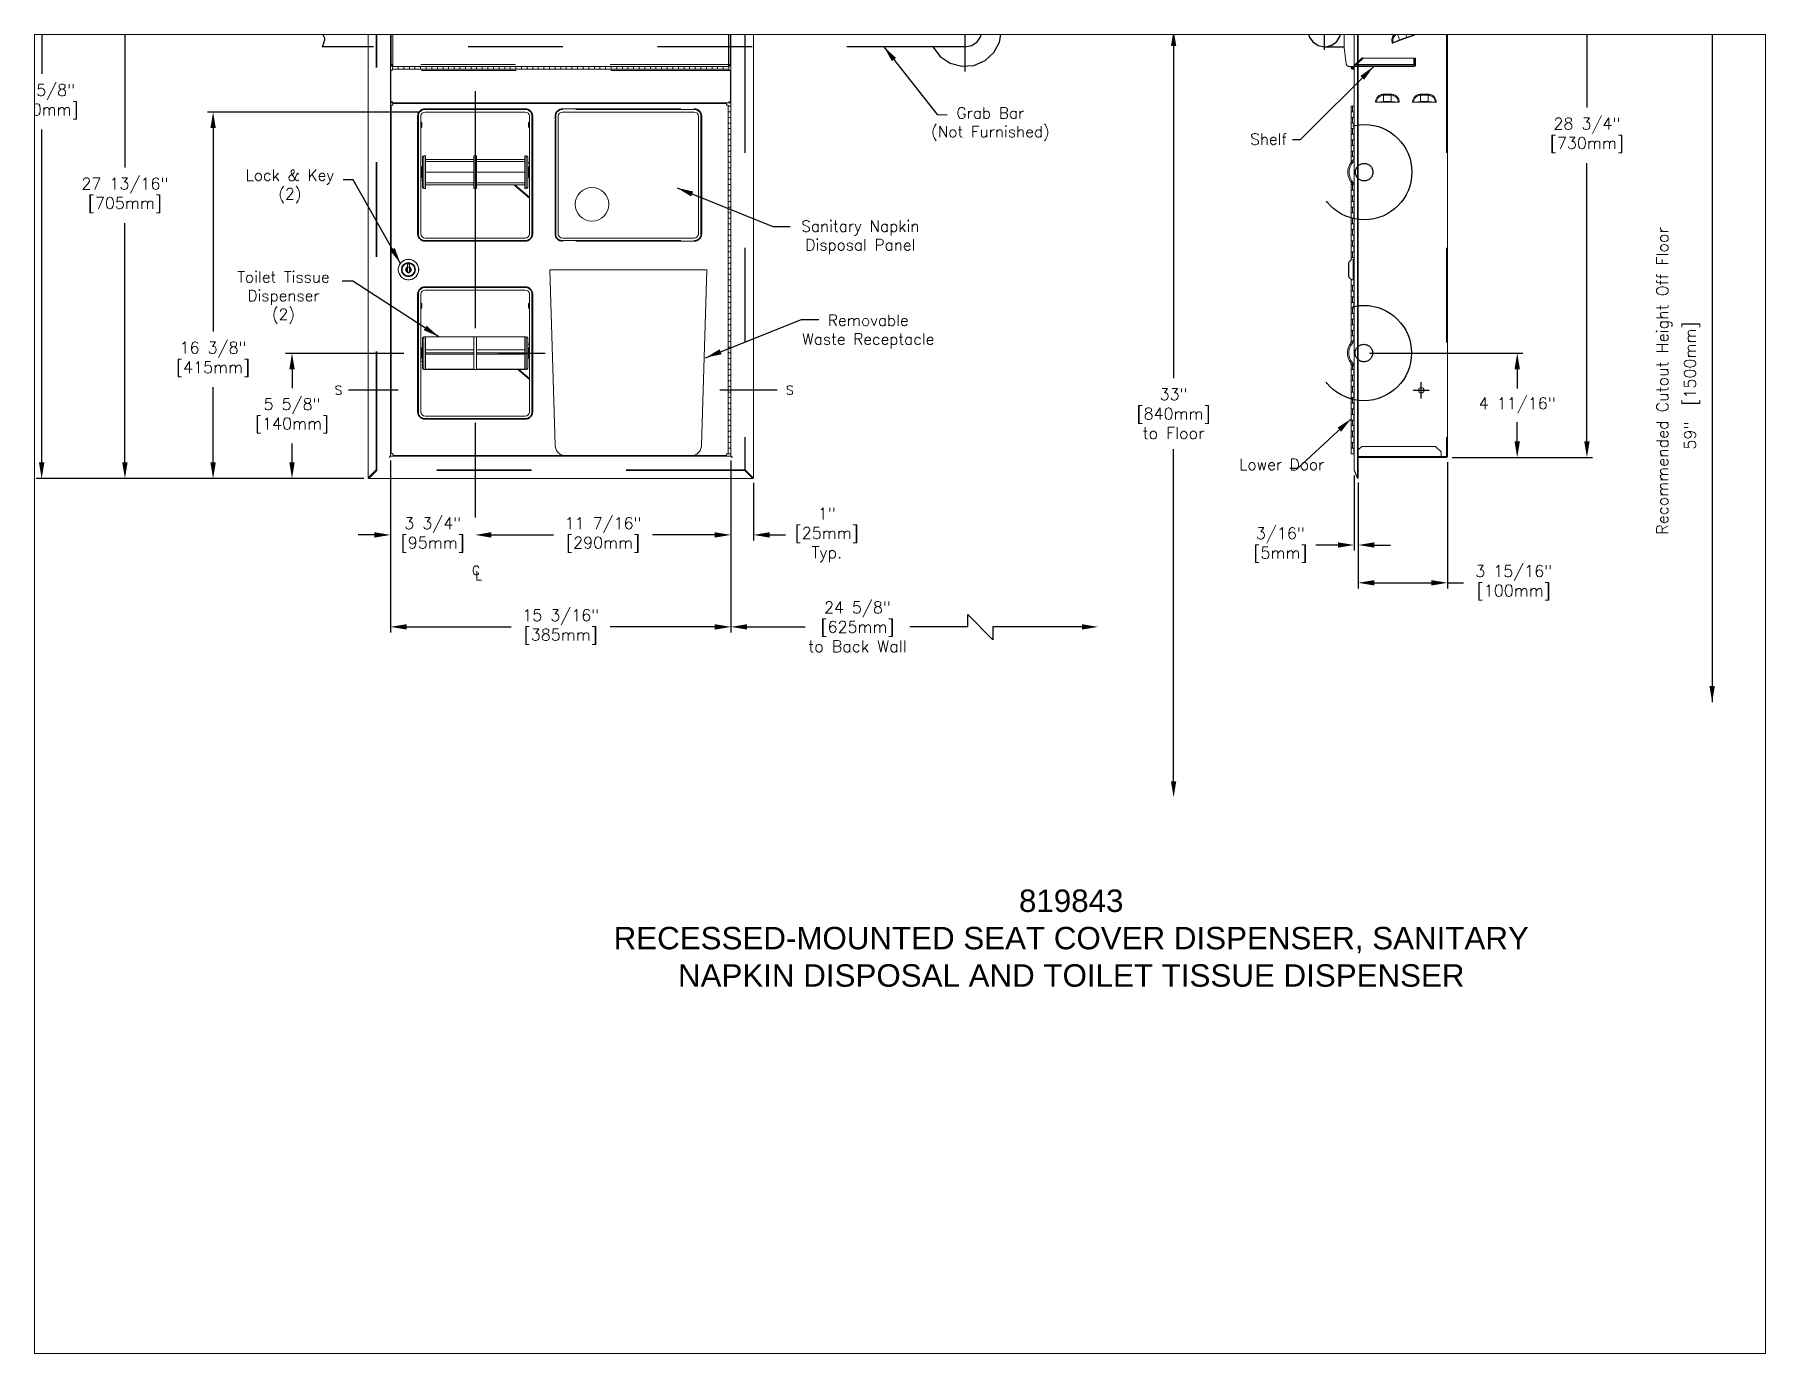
# Paper-space layout 'Layout2' of a CAD drawing. Header units: inches. Extents: x 1.05 to 9.45, y 0.8 to 7.2.
# The model-space entities are those that its viewports show. They can reach past a viewport. Long polylines and large blocks are cut down to what shows.
import ezdxf

# ---------------------------------------------------------------- set-up
doc = ezdxf.new("R2010")
doc.units = ezdxf.units.IN
doc.header["$LTSCALE"] = 0.5
doc.header["$MEASUREMENT"] = 0
doc.header["$PDSIZE"] = -1
for name, pattern in [('CENTER', [0.4, 0.25, -0.05, 0.05, -0.05]), ('CENTERX2', [0.8, 0.5, -0.1, 0.1, -0.1]), ('DASHED', [0.75, 0.5, -0.25]), ('DOT2', [0.025, 0, -0.025]), ('PHANTOM', [0.5, 0.25, -0.05, 0.05, -0.05, 0.05, -0.05]), ('PHANTOMX2', [5, 2.5, -0.5, 0.5, -0.5, 0.5, -0.5])]:
    doc.linetypes.add(name, pattern=pattern)
doc.layers.add('DIMENSIONS', color=1, linetype='Continuous')
doc.layers.add('Object', color=4, linetype='Continuous')
doc.styles.get("Standard").update_dxf_attribs({"font": 'romans.shx'})
doc.dimstyles.get("Standard").update_dxf_attribs({"dimscale": 2, "dimtxt": 0.13, "dimasz": 0.18, "dimexe": 0.0625, "dimexo": 0.0625, "dimgap": 0.09, "dimtad": 0, "dimtih": 1, "dimtoh": 1, "dimdec": 4, "dimlfac": 2, "dimzin": 4, "dimdsep": 46, "dimlunit": 5, "dimtxsty": 'Standard', "dimcen": 0.09, "dimadec": 0, "dimazin": 1, "dimtfac": 1, "dimtdec": 4, "dimtofl": 0, "dimtmove": 0, "dimatfit": 3, "dimfxl": 1, "dimfrac": 2, "dimtolj": 1, "dimtzin": 0, "dimarcsym": 0})

psp = doc.layouts.new('Layout2')

msp = doc.modelspace()

# ---------------------------------------------------------------- texts
at = {"layer": 'DIMENSIONS'}
for s, insert, char_height, width, attachment_point in [('Grab Bar\\P(Not Furnished)', (23.078912, 22.418799), 0.25, 2.80522616, 2), ('Shelf', (28.874803, 21.833764), 0.25, 1.84038363, 1), ('Lock & Key\\P(2)', (7.455132, 21.032157), 0.25, 2.30410332, 2), ('Sanitary Napkin Disposal Panel', (20.179523, 19.895316), 0.25, 3.4448336, 2), ('Toilet Tissue\\PDispenser\\P(2)', (7.312045, 18.761231), 0.25, 2.4521025, 2), ('Removable\\PWaste Receptacle', (20.356708, 17.794103), 0.25, 2.82311418, 2), ('S', (8.454192, 16.211143), 0.2, 1.87991094, 1), ('S', (18.52046, 16.211143), 0.2, 1.87991094, 1), ('Lower Door', (28.630659, 14.579021), 0.25, 1.84038363, 1), ('C', (11.51745, 12.190265), 0.2, 1.87991094, 1), ('L', (11.588856, 12.075345), 0.2, 1.87991094, 1), ('{\\f@Arial Unicode MS|b0|i0|c0|p34;819843\\PRECESSED-MOUNTED SEAT COVER DISPENSER, SANITARY NAPKIN DISPOSAL AND TOILET TISSUE DISPENSER}', (24.882734, 4.974352), 0.5, 20.52203997, 2)]:
    msp.add_mtext(s, dxfattribs=dict(at, insert=insert, char_height=char_height, width=width, attachment_point=attachment_point))
at = {"layer": 'DIMENSIONS', "char_height": 0.26, "attachment_point": 5, "rotation": 90}
for s, insert in [('\\A1;Recommended Cutout Height Off Floor', (38.111988, 16.317772)), ('\\A1;59"  [1500mm]', (38.726734, 16.212588))]:
    msp.add_mtext(s, dxfattribs=dict(at, insert=insert))
at = {"layer": 'DIMENSIONS', "insert": (20.115388, 10.831617), "char_height": 0.26, "attachment_point": 5}
msp.add_mtext('\\A1;24 5/8"\\P[625mm]\\Pto Back Wall', dxfattribs=at)

# ---------------------------------------------------------------- blocks, each defined once
blk = doc.blocks.new('*D5')
at = {"layer": 'Defpoints', "color": 0}
for p in [(9.227, 29.453), (1.919, 14.139), (9.227, 14.139)]:
    blk.add_point(p, dxfattribs=at)
at = {"layer": 'DIMENSIONS', "color": 0, "lineweight": -2}
for p, q in [((9.102, 29.453), (1.794, 29.453)), ((1.919, 29.093), (1.919, 23.164)), ((1.919, 14.499), (1.919, 21.925)), ((9.102, 14.139), (1.794, 14.139))]:
    blk.add_line(p, q, dxfattribs=at)
at = {"layer": 'DIMENSIONS', "color": 0}
for points in [[(1.859, 29.093), (1.979, 29.093), (1.919, 29.453)], [(1.859, 14.499), (1.979, 14.499), (1.919, 14.139)]]:
    blk.add_solid(points, dxfattribs=at)
at = {"layer": 'DIMENSIONS', "color": 0, "insert": (1.919, 22.544), "char_height": 0.26, "attachment_point": 5}
blk.add_mtext('\\A1;30 5/8"\\P[780mm]', dxfattribs=at)
blk = doc.blocks.new('*D6')
at = {"layer": 'Defpoints', "color": 0}
for p in [(10.493, 28.049), (3.776, 14.139), (9.227, 14.139)]:
    blk.add_point(p, dxfattribs=at)
at = {"layer": 'DIMENSIONS', "color": 0, "lineweight": -2}
for p, q in [((10.368, 28.049), (3.651, 28.049)), ((3.776, 27.689), (3.776, 21.077)), ((3.776, 14.499), (3.776, 19.838)), ((9.102, 14.139), (3.651, 14.139))]:
    blk.add_line(p, q, dxfattribs=at)
at = {"layer": 'DIMENSIONS', "color": 0}
for points in [[(3.716, 27.689), (3.836, 27.689), (3.776, 28.049)], [(3.716, 14.499), (3.836, 14.499), (3.776, 14.139)]]:
    blk.add_solid(points, dxfattribs=at)
at = {"layer": 'DIMENSIONS', "color": 0, "insert": (3.776, 20.458), "char_height": 0.26, "attachment_point": 5}
blk.add_mtext('\\A1;27 13/16"\\P[705mm]', dxfattribs=at)
blk = doc.blocks.new('*D7')
at = {"layer": 'Defpoints', "color": 0}
for p in [(10.473, 22.315), (5.743, 14.139), (9.227, 14.139)]:
    blk.add_point(p, dxfattribs=at)
at = {"layer": 'DIMENSIONS', "color": 0, "lineweight": -2}
for p, q in [((10.348, 22.315), (5.618, 22.315)), ((5.743, 21.955), (5.743, 17.417)), ((5.743, 14.499), (5.743, 16.178)), ((9.102, 14.139), (5.618, 14.139))]:
    blk.add_line(p, q, dxfattribs=at)
at = {"layer": 'DIMENSIONS', "color": 0}
for points in [[(5.683, 21.955), (5.803, 21.955), (5.743, 22.315)], [(5.683, 14.499), (5.803, 14.499), (5.743, 14.139)]]:
    blk.add_solid(points, dxfattribs=at)
at = {"layer": 'DIMENSIONS', "color": 0, "insert": (5.743, 16.797), "char_height": 0.26, "attachment_point": 5}
blk.add_mtext('\\A1;16 3/8"\\P[415mm]', dxfattribs=at)
blk = doc.blocks.new('*D8')
at = {"layer": 'Defpoints', "color": 0}
for p in [(17.293, 14.654), (17.793, 14.168), (17.793, 12.883)]:
    blk.add_point(p, dxfattribs=at)
at = {"layer": 'DIMENSIONS', "color": 0, "lineweight": -2}
for p, q in [((17.293, 14.529), (17.293, 12.758)), ((17.793, 14.043), (17.793, 12.758)), ((16.933, 12.883), (16.573, 12.883)), ((18.153, 12.883), (18.513, 12.883))]:
    blk.add_line(p, q, dxfattribs=at)
at = {"layer": 'DIMENSIONS', "color": 0}
for points in [[(16.933, 12.943), (16.933, 12.823), (17.293, 12.883)], [(18.153, 12.943), (18.153, 12.823), (17.793, 12.883)]]:
    blk.add_solid(points, dxfattribs=at)
at = {"layer": 'DIMENSIONS', "color": 0, "insert": (19.43, 12.883), "char_height": 0.26, "attachment_point": 5}
blk.add_mtext('\\A1;1"\\P[25mm]\\PTyp.', dxfattribs=at)
blk = doc.blocks.new('*D9')
at = {"layer": 'Defpoints', "color": 0}
for p in [(9.699, 14.671), (17.293, 14.654), (9.699, 10.832)]:
    blk.add_point(p, dxfattribs=at)
at = {"layer": 'DIMENSIONS', "color": 0, "lineweight": -2}
for p, q in [((9.699, 14.546), (9.699, 10.707)), ((17.293, 14.529), (17.293, 10.707)), ((10.059, 10.832), (12.393, 10.832)), ((16.933, 10.832), (14.598, 10.832))]:
    blk.add_line(p, q, dxfattribs=at)
at = {"layer": 'DIMENSIONS', "color": 0}
for points in [[(10.059, 10.892), (10.059, 10.772), (9.699, 10.832)], [(16.933, 10.892), (16.933, 10.772), (17.293, 10.832)]]:
    blk.add_solid(points, dxfattribs=at)
at = {"layer": 'DIMENSIONS', "color": 0, "insert": (13.496, 10.832), "char_height": 0.26, "attachment_point": 5}
blk.add_mtext('\\A1;15 3/16"\\P[385mm]', dxfattribs=at)
blk = doc.blocks.new('*D10')
at = {"layer": 'Defpoints', "color": 0}
for p in [(17.293, 14.671), (11.588, 12.883), (11.588, 12.883)]:
    blk.add_point(p, dxfattribs=at)
at = {"layer": 'DIMENSIONS', "color": 0, "lineweight": -2}
for p, q in [((17.293, 14.546), (17.293, 12.758)), ((11.948, 12.883), (13.338, 12.883)), ((16.933, 12.883), (15.543, 12.883))]:
    blk.add_line(p, q, dxfattribs=at)
at = {"layer": 'DIMENSIONS', "color": 0}
for points in [[(11.948, 12.943), (11.948, 12.823), (11.588, 12.883)], [(16.933, 12.943), (16.933, 12.823), (17.293, 12.883)]]:
    blk.add_solid(points, dxfattribs=at)
at = {"layer": 'DIMENSIONS', "color": 0, "insert": (14.44, 12.883), "char_height": 0.26, "attachment_point": 5}
blk.add_mtext('\\A1;11 7/16"\\P[290mm]', dxfattribs=at)
blk = doc.blocks.new('*D11')
at = {"layer": 'Defpoints', "color": 0}
for p in [(9.699, 14.671), (11.588, 12.883), (11.588, 12.883)]:
    blk.add_point(p, dxfattribs=at)
at = {"layer": 'DIMENSIONS', "color": 0, "lineweight": -2}
for p, q in [((9.699, 14.546), (9.699, 12.758)), ((9.339, 12.883), (8.979, 12.883)), ((11.948, 12.883), (12.308, 12.883))]:
    blk.add_line(p, q, dxfattribs=at)
at = {"layer": 'DIMENSIONS', "color": 0}
for points in [[(9.339, 12.943), (9.339, 12.823), (9.699, 12.883)], [(11.948, 12.943), (11.948, 12.823), (11.588, 12.883)]]:
    blk.add_solid(points, dxfattribs=at)
at = {"layer": 'DIMENSIONS', "color": 0, "insert": (10.643, 12.883), "char_height": 0.26, "attachment_point": 5}
blk.add_mtext('\\A1;3 3/4"\\P[95mm]', dxfattribs=at)
blk = doc.blocks.new('*D13')
at = {"layer": 'Defpoints', "color": 0}
for p in [(33.252, 28.984), (33.252, 14.609), (36.385, 14.609)]:
    blk.add_point(p, dxfattribs=at)
at = {"layer": 'DIMENSIONS', "color": 0, "lineweight": -2}
for p, q in [((33.377, 28.984), (36.51, 28.984)), ((36.385, 28.624), (36.385, 22.416)), ((36.385, 14.969), (36.385, 21.177)), ((33.377, 14.609), (36.51, 14.609))]:
    blk.add_line(p, q, dxfattribs=at)
at = {"layer": 'DIMENSIONS', "color": 0}
for points in [[(36.325, 28.624), (36.445, 28.624), (36.385, 28.984)], [(36.325, 14.969), (36.445, 14.969), (36.385, 14.609)]]:
    blk.add_solid(points, dxfattribs=at)
at = {"layer": 'DIMENSIONS', "color": 0, "insert": (36.385, 21.796), "char_height": 0.26, "attachment_point": 5}
blk.add_mtext('\\A1;28 3/4"\\P[730mm]', dxfattribs=at)
blk = doc.blocks.new('*D14')
at = {"layer": 'Defpoints', "color": 0}
for p in [(33.272, 14.629), (31.283, 14.174), (33.272, 11.815)]:
    blk.add_point(p, dxfattribs=at)
at = {"layer": 'DIMENSIONS', "color": 0, "lineweight": -2}
for p, q in [((33.272, 14.504), (33.272, 11.69)), ((31.283, 14.049), (31.283, 11.69)), ((31.643, 11.815), (32.912, 11.815)), ((33.272, 11.815), (33.632, 11.815))]:
    blk.add_line(p, q, dxfattribs=at)
at = {"layer": 'DIMENSIONS', "color": 0}
for points in [[(31.643, 11.875), (31.643, 11.755), (31.283, 11.815)], [(32.912, 11.875), (32.912, 11.755), (33.272, 11.815)]]:
    blk.add_solid(points, dxfattribs=at)
at = {"layer": 'DIMENSIONS', "color": 0, "insert": (34.753, 11.815), "char_height": 0.26, "attachment_point": 5}
blk.add_mtext('\\A1;3 15/16"\\P[100mm]', dxfattribs=at)
blk = doc.blocks.new('*D15')
at = {"layer": 'Defpoints', "color": 0}
for p in [(31.19, 14.333), (31.283, 14.174), (31.283, 12.658)]:
    blk.add_point(p, dxfattribs=at)
at = {"layer": 'DIMENSIONS', "color": 0, "lineweight": -2}
for p, q in [((31.19, 14.208), (31.19, 12.533)), ((31.283, 14.049), (31.283, 12.533)), ((30.83, 12.658), (30.34, 12.658)), ((31.643, 12.658), (32.003, 12.658))]:
    blk.add_line(p, q, dxfattribs=at)
at = {"layer": 'DIMENSIONS', "color": 0}
for points in [[(30.83, 12.718), (30.83, 12.598), (31.19, 12.658)], [(31.643, 12.718), (31.643, 12.598), (31.283, 12.658)]]:
    blk.add_solid(points, dxfattribs=at)
at = {"layer": 'DIMENSIONS', "color": 0, "insert": (29.547, 12.658), "char_height": 0.26, "attachment_point": 5}
blk.add_mtext('\\A1;3/16"\\P[5mm]', dxfattribs=at)
blk = doc.blocks.new('*D18')
at = {"layer": 'Defpoints', "color": 0}
for p in [(27.166, 24.144), (27.166, 7.03), (27.166, 7.03)]:
    blk.add_point(p, dxfattribs=at)
at = {"layer": 'DIMENSIONS', "color": 0, "lineweight": -2}
for p, q in [((27.166, 23.784), (27.166, 16.38)), ((27.166, 7.39), (27.166, 14.794))]:
    blk.add_line(p, q, dxfattribs=at)
at = {"layer": 'DIMENSIONS', "color": 0}
for points in [[(27.106, 23.784), (27.226, 23.784), (27.166, 24.144)], [(27.106, 7.39), (27.226, 7.39), (27.166, 7.03)]]:
    blk.add_solid(points, dxfattribs=at)
at = {"layer": 'DIMENSIONS', "color": 0, "insert": (27.166, 15.587), "char_height": 0.26, "attachment_point": 5}
blk.add_mtext('\\A1;33"\\P[840mm]\\Pto Floor', dxfattribs=at)
blk = doc.blocks.new('*D27')
at = {"layer": 'Defpoints', "color": 0}
for p in [(7.356, 16.939), (7.503, 14.139), (9.227, 14.139)]:
    blk.add_point(p, dxfattribs=at)
at = {"layer": 'DIMENSIONS', "color": 0, "lineweight": -2}
for p, q in [((7.481, 16.939), (7.628, 16.939)), ((7.503, 16.579), (7.503, 16.159)), ((7.503, 14.499), (7.503, 14.92)), ((9.102, 14.139), (7.378, 14.139))]:
    blk.add_line(p, q, dxfattribs=at)
at = {"layer": 'DIMENSIONS', "color": 0}
for points in [[(7.443, 16.579), (7.563, 16.579), (7.503, 16.939)], [(7.443, 14.499), (7.563, 14.499), (7.503, 14.139)]]:
    blk.add_solid(points, dxfattribs=at)
at = {"layer": 'DIMENSIONS', "color": 0, "insert": (7.503, 15.539), "char_height": 0.26, "attachment_point": 5}
blk.add_mtext('\\A1;5 5/8"\\P[140mm]', dxfattribs=at)
blk = doc.blocks.new('*D29')
at = {"layer": 'Defpoints', "color": 0}
for p in [(31.41, 16.939), (33.252, 14.609), (34.83, 14.609)]:
    blk.add_point(p, dxfattribs=at)
at = {"layer": 'DIMENSIONS', "color": 0, "lineweight": -2}
for p, q in [((31.535, 16.939), (34.955, 16.939)), ((34.83, 16.579), (34.83, 16.152)), ((34.83, 14.969), (34.83, 15.396)), ((33.377, 14.609), (34.955, 14.609))]:
    blk.add_line(p, q, dxfattribs=at)
at = {"layer": 'DIMENSIONS', "color": 0}
for points in [[(34.77, 16.579), (34.89, 16.579), (34.83, 16.939)], [(34.77, 14.969), (34.89, 14.969), (34.83, 14.609)]]:
    blk.add_solid(points, dxfattribs=at)
at = {"layer": 'DIMENSIONS', "color": 0, "insert": (34.83, 15.774), "char_height": 0.26, "attachment_point": 5}
blk.add_mtext('\\A1;4 11/16"', dxfattribs=at)

# ---------------------------------------------------------------- dimensions: what is measured, and where the dimension line sits
at = {"layer": 'DIMENSIONS'}
for base, p1, text, picture, middle in [((1.919105, 14.139138), (9.226966, 29.452928), '<>\\P[780mm]', '*D5', (1.919105, 22.544451)), ((3.77603, 14.139138), (10.493292, 28.048783), '<>\\P[705mm]', '*D6', (3.77603, 20.45778)), ((5.743486, 14.139138), (10.472667, 22.314783), '<>\\P[415mm]', '*D7', (5.743486, 16.797399))]:
    dim = msp.add_linear_dim(base=base, p1=p1, p2=(9.226966, 14.139138), angle=90, text=text, dimstyle='Standard', override={"dimpost": '"\\X'}, dxfattribs=at)
    dim.commit()
    dim.dimension.update_dxf_attribs({"geometry": picture, "text_midpoint": middle, "dimtype": 160})
for base, p1, p2, text, picture, middle in [((36.384678, 14.608533), (33.252238, 28.983533), (33.252238, 14.608533), '<>\\P[730mm]', '*D13', (36.384678, 21.796033)), ((27.165833, 7.029504), (27.165833, 24.144283), (27.165833, 7.029504), '33"\\P[840mm]\\Pto Floor', '*D18', (27.165833, 15.586894)), ((7.502724, 14.139138), (7.355747, 16.939438), (9.226966, 14.139138), '<>\\P[140mm]', '*D27', (7.502724, 15.539288))]:
    dim = msp.add_linear_dim(base=base, p1=p1, p2=p2, angle=90, text=text, dimstyle='Standard', override={"dimpost": '"\\X'}, dxfattribs=at)
    dim.commit()
    dim.dimension.update_dxf_attribs({"geometry": picture, "text_midpoint": middle})
dim = msp.add_linear_dim(base=(34.829548, 14.608533), p1=(31.409975, 16.93941), p2=(33.252238, 14.608533), angle=90, dimstyle='Standard', override={"dimpost": '"\\X'}, dxfattribs=at)
dim.commit()
dim.dimension.update_dxf_attribs({"geometry": '*D29', "text_midpoint": (34.829548, 15.773972)})
for base, p1, p2, text, picture, middle in [((11.587667, 12.883195), (9.698917, 14.671033), (11.587667, 12.883195), '<>\\P[95mm]', '*D11', (10.643292, 12.883195)), ((17.793312, 12.883195), (17.292667, 14.653702), (17.793312, 14.167832), '<>\\P[25mm]\\PTyp.', '*D8', (19.429979, 12.883195))]:
    dim = msp.add_linear_dim(base=base, p1=p1, p2=p2, text=text, dimstyle='Standard', override={"dimpost": '"\\X'}, dxfattribs=at)
    dim.commit()
    dim.dimension.update_dxf_attribs({"geometry": picture, "text_midpoint": middle})
for base, p1, p2, text, picture, middle in [((9.698917, 10.831617), (17.292667, 14.653702), (9.698917, 14.671033), '<>\\P[385mm]', '*D9', (13.495792, 10.831617)), ((11.587667, 12.883195), (17.292667, 14.671033), (11.587667, 12.883195), '<>\\P[290mm]', '*D10', (14.440167, 12.883195)), ((31.28305, 12.658191), (31.189738, 14.333361), (31.28305, 14.17367), '<>\\P[5mm]', '*D15', (29.54688, 12.658191)), ((33.272238, 11.815409), (31.28305, 14.17367), (33.272238, 14.628533), '3 15/16"\\P[100mm]', '*D14', (34.75319, 11.815409))]:
    dim = msp.add_linear_dim(base=base, p1=p1, p2=p2, text=text, dimstyle='Standard', override={"dimpost": '"\\X'}, dxfattribs=at)
    dim.commit()
    dim.dimension.update_dxf_attribs({"geometry": picture, "text_midpoint": middle, "dimtype": 160})

# ---------------------------------------------------------------- linework, layer by layer
at = {"layer": 'DIMENSIONS'}
for p, q in [((39.177625, 28.623533), (39.177625, 9.153855)), ((32.689738, 15.928533), (32.689738, 16.288533)), ((9.86936, 16.108533), (8.763596, 16.108533)), ((18.326046, 16.108533), (17.047583, 16.108533)), ((32.509738, 16.108533), (32.869738, 16.108533)), ((17.652667, 10.831617), (18.944912, 10.831617)), ((22.57292, 10.831617), (21.285865, 10.831617)), ((22.57292, 10.831617), (22.573191, 11.105766)), ((22.573191, 11.105766), (23.136611, 10.541235)), ((23.136897, 10.831617), (23.136611, 10.541235)), ((25.122712, 10.831617), (23.136897, 10.831617))]:
    msp.add_line(p, q, dxfattribs=at)
at = {"layer": 'DIMENSIONS', "linetype": 'CENTER'}
for p, q in [((22.518462, 23.218219), (22.518462, 25.0673)), ((30.53305, 23.701975), (30.53305, 24.636223)), ((8.095667, 24.144283), (23.465541, 24.144283)), ((26.917942, 24.144283), (31.013716, 24.144283)), ((7.355747, 16.939438), (13.145551, 16.939438))]:
    msp.add_line(p, q, dxfattribs=at)
at = {"layer": 'DIMENSIONS', "linetype": 'PHANTOM', "lineweight": 15}
for p, q in [((30.97205, 23.754283), (30.97205, 24.534283)), ((30.97205, 23.754283), (31.017294, 23.386894)), ((31.079325, 23.332033), (31.189738, 23.332033))]:
    msp.add_line(p, q, dxfattribs=at)
at = {"layer": 'DIMENSIONS', "linetype": 'PHANTOM'}
for p, q in [((22.518462, 23.769283), (8.172015, 23.769283)), ((30.53305, 23.769283), (30.97205, 23.769283))]:
    msp.add_line(p, q, dxfattribs=at)
at = {"layer": 'DIMENSIONS', "linetype": 'CENTERX2'}
msp.add_line((11.587667, 22.776478), (11.587667, 12.232907), dxfattribs=at)
at = {"layer": 'DIMENSIONS', "linetype": 'PHANTOM'}
for centre, radius in [((31.417238, 20.974093), 1.0625), ((31.417238, 20.974093), 0.195), ((31.409975, 16.93941), 1.0625), ((31.409975, 16.93941), 0.195)]:
    msp.add_circle(centre, radius, dxfattribs=at)
for centre, radius, start, end in [((22.518462, 24.144283), 0.8125, 207.4864263, 152.5135737), ((30.53305, 24.144283), 0.375, 272.8064997, 270)]:
    msp.add_arc(centre, radius, start, end, dxfattribs=at)
at = {"layer": 'DIMENSIONS', "linetype": 'PHANTOMX2'}
msp.add_arc((22.518462, 24.144283), 0.375, 270, 90, dxfattribs=at)
at = {"layer": 'DIMENSIONS', "linetype": 'PHANTOM', "lineweight": 15}
msp.add_arc((31.079325, 23.394533), 0.0625, 187.0206145, 270, dxfattribs=at)
at = {"layer": 'DIMENSIONS', "linetype": 'PHANTOMX2'}
msp.add_open_spline([(8.172015, 24.519283), (8.089204, 24.431413), (7.907186, 24.238272), (8.293799, 24.024626), (8.204607, 23.83762), (8.172015, 23.769283)], degree=3, knots=[0, 0, 0, 0, 0.2977481128, 0.654453789, 0.8598638664, 0.8598638664, 0.8598638664, 0.8598638664], dxfattribs=at)
at = {"layer": 'DIMENSIONS'}
for points in [[(17.652667, 10.891617), (17.652667, 10.771617), (17.292667, 10.831617)], [(25.122712, 10.891617), (25.122712, 10.771617), (25.482712, 10.831617)], [(39.117625, 9.513855), (39.237625, 9.513855), (39.177625, 9.153855)]]:
    msp.add_solid(points, dxfattribs=at)
at = {"layer": 'Object', "linetype": 'Continuous', "lineweight": 15}
for p, q in [((9.198272, 29.424234), (9.198272, 14.167832)), ((17.793312, 14.167832), (17.793312, 29.424234)), ((31.269233, 29.424234), (31.269233, 14.167832)), ((31.28305, 29.418396), (31.28305, 14.17367)), ((31.189738, 14.333361), (31.189738, 29.258705)), ((31.192103, 14.333361), (31.192103, 29.258705)), ((33.272238, 28.963533), (33.272238, 14.628533)), ((9.698917, 28.921033), (9.698917, 14.671033)), ((9.713292, 23.386283), (9.713292, 28.902283)), ((17.278292, 28.902283), (17.278292, 23.386283)), ((17.292667, 22.444783), (17.292667, 28.921033)), ((32.539779, 24.031935), (32.043026, 23.851131)), ((32.514104, 24.023986), (32.067803, 23.861546)), ((32.381708, 23.981384), (32.196609, 23.914014)), ((32.206398, 23.926557), (32.366146, 23.9847)), ((9.698917, 23.860514), (9.713292, 23.866987)), ((17.292667, 23.860514), (17.278292, 23.866987)), ((9.705792, 22.544783), (9.705792, 23.244283)), ((9.705792, 23.244283), (9.735792, 23.244283)), ((9.713292, 23.386283), (9.713292, 23.371283)), ((9.737792, 23.371283), (9.713292, 23.371283)), ((9.745792, 23.269283), (9.735792, 23.269283)), ((9.735792, 23.244283), (9.735792, 23.269283)), ((9.745792, 23.331783), (9.870792, 23.331783)), ((9.745792, 23.331783), (9.745792, 23.269283)), ((9.745792, 23.269283), (9.870792, 23.269283)), ((9.752792, 23.371283), (9.752792, 23.331783)), ((9.995792, 23.331783), (9.870792, 23.331783)), ((9.870792, 23.331783), (9.870792, 23.269283)), ((9.995792, 23.269283), (9.870792, 23.269283)), ((9.870792, 23.269283), (9.995792, 23.269283)), ((9.995792, 23.331783), (10.120792, 23.331783)), ((9.995792, 23.269283), (9.995792, 23.331783)), ((9.995792, 23.269283), (10.120792, 23.269283)), ((10.245792, 23.331783), (10.120792, 23.331783)), ((10.120792, 23.331783), (10.120792, 23.269283)), ((10.245792, 23.269283), (10.120792, 23.269283)), ((10.120792, 23.269283), (10.245792, 23.269283)), ((10.245792, 23.331783), (10.370792, 23.331783)), ((10.245792, 23.269283), (10.245792, 23.331783)), ((10.245792, 23.269283), (10.370792, 23.269283)), ((10.495792, 23.331783), (10.370792, 23.331783)), ((10.370792, 23.331783), (10.370792, 23.269283)), ((10.495792, 23.269283), (10.370792, 23.269283)), ((10.370792, 23.269283), (10.495792, 23.269283)), ((10.495792, 23.331783), (10.620792, 23.331783)), ((10.495792, 23.269283), (10.495792, 23.331783)), ((10.495792, 23.269283), (10.620792, 23.269283)), ((10.745792, 23.331783), (10.620792, 23.331783)), ((10.620792, 23.331783), (10.620792, 23.269283)), ((10.745792, 23.269283), (10.620792, 23.269283)), ((10.620792, 23.269283), (10.745792, 23.269283)), ((10.745792, 23.331783), (10.870792, 23.331783)), ((10.745792, 23.269283), (10.745792, 23.331783)), ((10.745792, 23.269283), (10.870792, 23.269283)), ((10.995792, 23.331783), (10.870792, 23.331783)), ((10.870792, 23.331783), (10.870792, 23.269283)), ((10.995792, 23.269283), (10.870792, 23.269283)), ((10.870792, 23.269283), (10.995792, 23.269283)), ((10.995792, 23.331783), (11.120792, 23.331783)), ((10.995792, 23.269283), (10.995792, 23.331783)), ((10.995792, 23.269283), (11.120792, 23.269283)), ((11.245792, 23.331783), (11.120792, 23.331783)), ((11.120792, 23.331783), (11.120792, 23.269283)), ((11.245792, 23.269283), (11.120792, 23.269283)), ((11.120792, 23.269283), (11.245792, 23.269283)), ((11.245792, 23.331783), (11.370792, 23.331783)), ((11.245792, 23.269283), (11.245792, 23.331783)), ((11.245792, 23.269283), (11.370792, 23.269283)), ((11.495792, 23.331783), (11.370792, 23.331783)), ((11.370792, 23.331783), (11.370792, 23.269283)), ((11.495792, 23.269283), (11.370792, 23.269283)), ((11.370792, 23.269283), (11.495792, 23.269283)), ((11.495792, 23.331783), (11.620792, 23.331783)), ((11.495792, 23.269283), (11.495792, 23.331783)), ((11.495792, 23.269283), (11.620792, 23.269283)), ((11.745792, 23.331783), (11.620792, 23.331783)), ((11.620792, 23.331783), (11.620792, 23.269283)), ((11.745792, 23.269283), (11.620792, 23.269283)), ((11.620792, 23.269283), (11.745792, 23.269283)), ((11.745792, 23.331783), (11.870792, 23.331783)), ((11.745792, 23.269283), (11.745792, 23.331783)), ((11.745792, 23.269283), (11.870792, 23.269283)), ((11.995792, 23.331783), (11.870792, 23.331783)), ((11.870792, 23.331783), (11.870792, 23.269283)), ((11.995792, 23.269283), (11.870792, 23.269283)), ((11.870792, 23.269283), (11.995792, 23.269283)), ((11.995792, 23.331783), (12.120792, 23.331783)), ((11.995792, 23.269283), (11.995792, 23.331783)), ((11.995792, 23.269283), (12.120792, 23.269283)), ((12.245792, 23.331783), (12.120792, 23.331783)), ((12.120792, 23.331783), (12.120792, 23.269283)), ((12.245792, 23.269283), (12.120792, 23.269283)), ((12.120792, 23.269283), (12.245792, 23.269283)), ((12.245792, 23.331783), (12.370792, 23.331783)), ((12.245792, 23.269283), (12.245792, 23.331783)), ((12.245792, 23.269283), (12.370792, 23.269283)), ((12.495792, 23.331783), (12.370792, 23.331783)), ((12.370792, 23.331783), (12.370792, 23.269283)), ((12.495792, 23.269283), (12.370792, 23.269283)), ((12.370792, 23.269283), (12.495792, 23.269283)), ((12.495792, 23.331783), (12.620792, 23.331783)), ((12.495792, 23.269283), (12.495792, 23.331783)), ((12.495792, 23.269283), (12.620792, 23.269283)), ((12.745792, 23.331783), (12.620792, 23.331783)), ((12.620792, 23.331783), (12.620792, 23.269283)), ((12.745792, 23.269283), (12.620792, 23.269283)), ((12.620792, 23.269283), (12.745792, 23.269283)), ((12.745792, 23.331783), (12.870792, 23.331783)), ((12.745792, 23.269283), (12.745792, 23.331783)), ((12.745792, 23.269283), (12.870792, 23.269283)), ((12.995792, 23.331783), (12.870792, 23.331783)), ((12.870792, 23.331783), (12.870792, 23.269283)), ((12.995792, 23.269283), (12.870792, 23.269283)), ((12.870792, 23.269283), (12.995792, 23.269283)), ((12.995792, 23.331783), (13.120792, 23.331783)), ((12.995792, 23.269283), (12.995792, 23.331783)), ((12.995792, 23.269283), (13.120792, 23.269283)), ((13.245792, 23.331783), (13.120792, 23.331783)), ((13.120792, 23.331783), (13.120792, 23.269283)), ((13.245792, 23.269283), (13.120792, 23.269283)), ((13.120792, 23.269283), (13.245792, 23.269283)), ((13.245792, 23.331783), (13.370792, 23.331783)), ((13.245792, 23.269283), (13.245792, 23.331783)), ((13.245792, 23.269283), (13.370792, 23.269283)), ((13.495792, 23.331783), (13.370792, 23.331783)), ((13.370792, 23.331783), (13.370792, 23.269283)), ((13.495792, 23.269283), (13.370792, 23.269283)), ((13.370792, 23.269283), (13.495792, 23.269283)), ((13.495792, 23.331783), (13.620792, 23.331783)), ((13.495792, 23.269283), (13.495792, 23.331783)), ((13.495792, 23.269283), (13.620792, 23.269283)), ((13.745792, 23.331783), (13.620792, 23.331783)), ((13.620792, 23.331783), (13.620792, 23.269283)), ((13.745792, 23.269283), (13.620792, 23.269283)), ((13.620792, 23.269283), (13.745792, 23.269283)), ((13.745792, 23.331783), (13.870792, 23.331783)), ((13.745792, 23.269283), (13.745792, 23.331783)), ((13.745792, 23.269283), (13.870792, 23.269283)), ((13.995792, 23.331783), (13.870792, 23.331783)), ((13.870792, 23.331783), (13.870792, 23.269283)), ((13.995792, 23.269283), (13.870792, 23.269283)), ((13.870792, 23.269283), (13.995792, 23.269283)), ((13.995792, 23.331783), (14.120792, 23.331783)), ((13.995792, 23.269283), (13.995792, 23.331783)), ((13.995792, 23.269283), (14.120792, 23.269283)), ((14.245792, 23.331783), (14.120792, 23.331783)), ((14.120792, 23.331783), (14.120792, 23.269283)), ((14.245792, 23.269283), (14.120792, 23.269283)), ((14.120792, 23.269283), (14.245792, 23.269283)), ((14.245792, 23.331783), (14.370792, 23.331783)), ((14.245792, 23.269283), (14.245792, 23.331783)), ((14.245792, 23.269283), (14.370792, 23.269283)), ((14.495792, 23.331783), (14.370792, 23.331783)), ((14.370792, 23.331783), (14.370792, 23.269283)), ((14.495792, 23.269283), (14.370792, 23.269283)), ((14.370792, 23.269283), (14.495792, 23.269283)), ((14.495792, 23.331783), (14.620792, 23.331783)), ((14.495792, 23.269283), (14.495792, 23.331783)), ((14.495792, 23.269283), (14.620792, 23.269283)), ((14.745792, 23.331783), (14.620792, 23.331783)), ((14.620792, 23.331783), (14.620792, 23.269283)), ((14.745792, 23.269283), (14.620792, 23.269283)), ((14.620792, 23.269283), (14.745792, 23.269283)), ((14.745792, 23.331783), (14.870792, 23.331783)), ((14.745792, 23.269283), (14.745792, 23.331783)), ((14.745792, 23.269283), (14.870792, 23.269283)), ((14.995792, 23.331783), (14.870792, 23.331783)), ((14.870792, 23.331783), (14.870792, 23.269283)), ((14.995792, 23.269283), (14.870792, 23.269283)), ((14.870792, 23.269283), (14.995792, 23.269283)), ((14.995792, 23.331783), (15.120792, 23.331783)), ((14.995792, 23.269283), (14.995792, 23.331783)), ((14.995792, 23.269283), (15.120792, 23.269283)), ((15.245792, 23.331783), (15.120792, 23.331783)), ((15.120792, 23.331783), (15.120792, 23.269283)), ((15.245792, 23.269283), (15.120792, 23.269283)), ((15.120792, 23.269283), (15.245792, 23.269283)), ((15.245792, 23.331783), (15.370792, 23.331783)), ((15.245792, 23.269283), (15.245792, 23.331783)), ((15.245792, 23.269283), (15.370792, 23.269283)), ((15.495792, 23.331783), (15.370792, 23.331783)), ((15.370792, 23.331783), (15.370792, 23.269283)), ((15.495792, 23.269283), (15.370792, 23.269283)), ((15.370792, 23.269283), (15.495792, 23.269283)), ((15.495792, 23.331783), (15.620792, 23.331783)), ((15.495792, 23.269283), (15.495792, 23.331783)), ((15.495792, 23.269283), (15.620792, 23.269283)), ((15.745792, 23.331783), (15.620792, 23.331783)), ((15.620792, 23.331783), (15.620792, 23.269283)), ((15.745792, 23.269283), (15.620792, 23.269283)), ((15.620792, 23.269283), (15.745792, 23.269283)), ((15.745792, 23.331783), (15.870792, 23.331783)), ((15.745792, 23.269283), (15.745792, 23.331783)), ((15.745792, 23.269283), (15.870792, 23.269283)), ((15.995792, 23.331783), (15.870792, 23.331783)), ((15.870792, 23.331783), (15.870792, 23.269283)), ((15.995792, 23.269283), (15.870792, 23.269283)), ((15.870792, 23.269283), (15.995792, 23.269283)), ((15.995792, 23.331783), (16.120792, 23.331783)), ((15.995792, 23.269283), (15.995792, 23.331783)), ((15.995792, 23.269283), (16.120792, 23.269283)), ((16.245792, 23.331783), (16.120792, 23.331783)), ((16.120792, 23.331783), (16.120792, 23.269283)), ((16.245792, 23.269283), (16.120792, 23.269283)), ((16.120792, 23.269283), (16.245792, 23.269283)), ((16.245792, 23.331783), (16.370792, 23.331783)), ((16.245792, 23.269283), (16.245792, 23.331783)), ((16.245792, 23.269283), (16.370792, 23.269283)), ((16.495792, 23.331783), (16.370792, 23.331783)), ((16.370792, 23.331783), (16.370792, 23.269283)), ((16.495792, 23.269283), (16.370792, 23.269283)), ((16.370792, 23.269283), (16.495792, 23.269283)), ((16.495792, 23.331783), (16.620792, 23.331783)), ((16.495792, 23.269283), (16.495792, 23.331783)), ((16.495792, 23.269283), (16.620792, 23.269283)), ((16.745792, 23.331783), (16.620792, 23.331783)), ((16.620792, 23.331783), (16.620792, 23.269283)), ((16.745792, 23.269283), (16.620792, 23.269283)), ((16.620792, 23.269283), (16.745792, 23.269283)), ((16.745792, 23.331783), (16.870792, 23.331783)), ((16.745792, 23.269283), (16.745792, 23.331783)), ((16.745792, 23.269283), (16.870792, 23.269283)), ((16.995792, 23.331783), (16.870792, 23.331783)), ((16.870792, 23.331783), (16.870792, 23.269283)), ((16.995792, 23.269283), (16.870792, 23.269283)), ((16.870792, 23.269283), (16.995792, 23.269283)), ((16.995792, 23.331783), (17.120792, 23.331783)), ((16.995792, 23.269283), (16.995792, 23.331783)), ((16.995792, 23.269283), (17.120792, 23.269283)), ((17.245792, 23.331783), (17.120792, 23.331783)), ((17.120792, 23.331783), (17.120792, 23.269283)), ((17.245792, 23.269283), (17.120792, 23.269283)), ((17.120792, 23.269283), (17.245792, 23.269283)), ((17.238792, 23.331783), (17.238792, 23.371283)), ((17.245792, 23.269283), (17.245792, 23.331783)), ((17.255792, 23.269283), (17.245792, 23.269283)), ((17.253792, 23.371283), (17.278292, 23.371283)), ((17.255792, 23.269283), (17.255792, 23.244283)), ((17.255792, 23.244283), (17.285792, 23.244283)), ((17.278292, 23.371283), (17.278292, 23.386283)), ((17.285792, 22.544783), (17.285792, 23.244283)), ((31.158238, 23.331783), (31.187656, 23.331783)), ((31.158238, 23.269283), (31.158238, 23.281783)), ((31.158238, 23.281783), (31.189738, 23.281783)), ((31.158238, 23.269283), (31.189738, 23.269283)), ((31.183836, 23.282609), (31.173597, 23.289778)), ((31.183238, 23.319283), (31.187656, 23.319283)), ((31.187656, 23.331783), (31.187656, 23.319283)), ((31.189738, 23.331783), (31.187656, 23.331783)), ((31.189738, 23.319283), (31.187656, 23.319283)), ((31.189738, 23.331783), (31.189738, 23.371283)), ((31.219738, 23.359675), (31.219738, 23.379676)), ((31.219738, 23.331783), (31.219738, 23.332942)), ((9.735792, 22.544783), (9.705792, 22.544783)), ((9.746042, 22.534783), (9.712542, 22.534783)), ((9.746042, 22.519783), (9.712542, 22.519783)), ((9.715167, 22.465283), (9.715167, 14.696961)), ((9.715167, 22.465283), (9.754667, 22.465283)), ((9.735792, 22.544783), (9.746042, 22.544783)), ((9.746042, 22.519783), (9.746042, 22.544783)), ((17.245542, 22.519783), (9.746042, 22.519783)), ((9.754667, 22.504783), (17.190667, 22.504783)), ((9.754667, 22.504783), (9.754667, 22.465283)), ((17.190667, 22.465283), (17.190667, 22.504783)), ((17.230167, 22.465283), (17.190667, 22.465283)), ((17.230167, 22.465283), (17.230167, 22.444783)), ((17.230167, 22.444783), (17.230167, 22.319783)), ((17.292667, 22.444783), (17.230167, 22.444783)), ((17.245542, 22.544783), (17.245542, 22.519783)), ((17.245542, 22.544783), (17.255792, 22.544783)), ((17.279042, 22.534783), (17.245542, 22.534783)), ((17.279042, 22.519783), (17.245542, 22.519783)), ((17.285792, 22.544783), (17.255792, 22.544783)), ((17.292667, 22.444783), (17.292667, 22.319783)), ((17.292667, 22.319783), (17.292667, 22.444783)), ((31.126988, 22.444783), (31.126988, 22.319783)), ((31.126988, 22.444783), (31.158238, 22.444783)), ((31.158238, 22.444783), (31.158238, 22.319783)), ((31.158238, 22.444783), (31.189738, 22.444783)), ((32.200054, 22.532533), (31.671421, 22.532533)), ((32.173209, 22.533845), (31.698266, 22.533845)), ((32.161255, 22.534783), (31.710217, 22.534783)), ((32.034226, 22.539095), (31.837249, 22.539095)), ((31.850738, 22.547533), (32.020738, 22.547533)), ((33.025054, 22.532533), (32.496421, 22.532533)), ((32.998209, 22.533845), (32.523266, 22.533845)), ((32.986255, 22.534783), (32.535217, 22.534783)), ((32.859226, 22.539095), (32.662249, 22.539095)), ((32.675738, 22.547533), (32.845738, 22.547533)), ((9.715167, 22.269783), (9.698917, 22.269783)), ((10.377667, 22.219783), (10.377667, 19.599783)), ((10.377667, 22.092283), (10.386167, 22.092283)), ((10.386167, 22.092283), (10.386167, 22.082116)), ((10.386167, 22.082116), (10.386167, 21.967283)), ((10.395296, 22.067283), (10.395296, 21.992283)), ((12.702667, 22.314783), (10.472667, 22.314783)), ((12.780037, 21.992283), (12.780037, 22.067283)), ((12.789167, 22.092283), (12.797667, 22.092283)), ((12.789167, 22.087096), (12.789167, 22.092283)), ((12.789167, 21.967283), (12.789167, 22.087096)), ((12.797667, 19.599783), (12.797667, 22.219783)), ((13.442667, 22.219783), (13.442667, 19.599783)), ((16.472667, 22.314783), (13.537667, 22.314783)), ((16.567667, 19.599783), (16.567667, 22.219783)), ((17.230167, 22.194783), (17.230167, 22.319783)), ((17.230167, 22.319783), (17.292667, 22.319783)), ((17.292667, 22.194783), (17.230167, 22.194783)), ((17.230167, 22.194783), (17.230167, 22.069783)), ((17.230167, 21.944783), (17.230167, 22.069783)), ((17.230167, 22.069783), (17.292667, 22.069783)), ((17.292667, 22.194783), (17.292667, 22.319783)), ((17.292667, 22.194783), (17.292667, 22.069783)), ((17.292667, 22.069783), (17.292667, 22.194783)), ((17.292667, 21.944783), (17.292667, 22.069783)), ((31.126988, 22.319783), (31.126988, 22.194783)), ((31.158238, 22.319783), (31.126988, 22.319783)), ((31.126988, 22.194783), (31.126988, 22.069783)), ((31.126988, 22.194783), (31.158238, 22.194783)), ((31.126988, 22.069783), (31.126988, 21.944783)), ((31.158238, 22.069783), (31.126988, 22.069783)), ((31.187656, 22.319783), (31.158238, 22.319783)), ((31.158238, 22.194783), (31.158238, 22.069783)), ((31.187656, 22.194783), (31.158238, 22.194783)), ((31.187656, 22.069783), (31.158238, 22.069783)), ((31.187656, 22.319783), (31.187656, 22.194783)), ((31.187656, 22.069783), (31.187656, 21.944783)), ((10.386167, 21.967283), (10.377667, 21.967283)), ((12.797667, 21.967283), (12.789167, 21.967283)), ((17.292667, 21.944783), (17.230167, 21.944783)), ((17.230167, 21.944783), (17.230167, 21.819783)), ((17.230167, 21.694783), (17.230167, 21.819783)), ((17.230167, 21.819783), (17.292667, 21.819783)), ((17.292667, 21.694783), (17.230167, 21.694783)), ((17.230167, 21.694783), (17.230167, 21.569783)), ((17.292667, 21.944783), (17.292667, 21.819783)), ((17.292667, 21.819783), (17.292667, 21.944783)), ((17.292667, 21.694783), (17.292667, 21.819783)), ((17.292667, 21.694783), (17.292667, 21.569783)), ((17.292667, 21.569783), (17.292667, 21.694783)), ((31.126988, 21.944783), (31.126988, 21.819783)), ((31.126988, 21.944783), (31.158238, 21.944783)), ((31.126988, 21.819783), (31.126988, 21.694783)), ((31.158238, 21.819783), (31.126988, 21.819783)), ((31.126988, 21.694783), (31.126988, 21.569783)), ((31.126988, 21.694783), (31.158238, 21.694783)), ((31.158238, 21.944783), (31.158238, 21.819783)), ((31.187656, 21.944783), (31.158238, 21.944783)), ((31.187656, 21.819783), (31.158238, 21.819783)), ((31.158238, 21.694783), (31.158238, 21.569783)), ((31.187656, 21.694783), (31.158238, 21.694783)), ((31.187656, 21.819783), (31.187656, 21.694783)), ((10.416417, 21.309093), (10.416417, 20.639093)), ((10.446417, 21.339093), (10.478917, 21.339093)), ((10.478917, 21.339093), (10.478917, 21.252599)), ((10.478917, 21.254071), (11.556417, 21.254071)), ((10.478917, 21.252599), (10.478917, 21.208267)), ((10.478917, 21.252599), (11.556417, 21.252599)), ((11.556417, 21.339093), (11.618917, 21.339093)), ((11.556417, 21.339093), (11.556417, 21.252599)), ((11.556417, 21.252599), (11.556417, 21.208267)), ((11.618917, 21.339093), (11.618917, 21.252599)), ((11.618917, 21.254071), (12.696417, 21.254071)), ((11.618917, 21.252599), (11.618917, 21.208267)), ((11.618917, 21.252599), (12.696417, 21.252599)), ((12.696417, 21.339093), (12.728917, 21.339093)), ((12.696417, 21.339093), (12.696417, 21.252599)), ((12.696417, 21.252599), (12.696417, 21.208267)), ((12.758917, 20.639093), (12.758917, 21.309093)), ((17.230167, 21.444783), (17.230167, 21.569783)), ((17.230167, 21.569783), (17.292667, 21.569783)), ((17.292667, 21.444783), (17.230167, 21.444783)), ((17.230167, 21.444783), (17.230167, 21.319783)), ((17.230167, 21.194783), (17.230167, 21.319783)), ((17.230167, 21.319783), (17.292667, 21.319783)), ((17.292667, 21.444783), (17.292667, 21.569783)), ((17.292667, 21.444783), (17.292667, 21.319783)), ((17.292667, 21.319783), (17.292667, 21.444783)), ((17.292667, 21.194783), (17.292667, 21.319783)), ((31.126988, 21.569783), (31.126988, 21.444783)), ((31.158238, 21.569783), (31.126988, 21.569783)), ((31.126988, 21.444783), (31.126988, 21.319783)), ((31.126988, 21.444783), (31.158238, 21.444783)), ((31.126988, 21.319783), (31.126988, 21.195407)), ((31.158238, 21.319783), (31.126988, 21.319783)), ((31.187656, 21.569783), (31.158238, 21.569783)), ((31.158238, 21.444783), (31.158238, 21.319783)), ((31.187656, 21.444783), (31.158238, 21.444783)), ((31.187656, 21.319783), (31.158238, 21.319783)), ((31.187656, 21.569783), (31.187656, 21.444783)), ((31.187656, 21.319783), (31.187656, 21.257849)), ((10.377667, 21.091593), (10.401417, 21.091593)), ((10.401417, 20.856593), (10.377667, 20.856593)), ((10.478917, 21.208267), (10.478917, 20.738171)), ((10.478917, 21.208267), (11.556417, 21.208267)), ((10.478917, 20.973955), (11.556417, 20.973955)), ((11.556417, 21.208267), (11.556417, 20.738171)), ((11.618917, 21.208267), (11.618917, 20.738171)), ((11.618917, 21.208267), (12.696417, 21.208267)), ((11.618917, 20.973955), (12.696417, 20.973955)), ((12.696417, 21.208267), (12.696417, 20.738171)), ((12.758917, 21.162913), (12.797667, 21.196675)), ((12.773917, 21.091593), (12.797667, 21.091593)), ((12.797667, 20.856593), (12.773917, 20.856593)), ((17.292667, 21.194783), (17.230167, 21.194783)), ((17.230167, 21.194783), (17.230167, 21.069783)), ((17.230167, 20.944783), (17.230167, 21.069783)), ((17.230167, 21.069783), (17.292667, 21.069783)), ((17.292667, 20.944783), (17.230167, 20.944783)), ((17.230167, 20.944783), (17.230167, 20.819783)), ((17.292667, 21.194783), (17.292667, 21.069783)), ((17.292667, 21.069783), (17.292667, 21.194783)), ((17.292667, 20.944783), (17.292667, 21.069783)), ((17.292667, 20.944783), (17.292667, 20.819783)), ((17.292667, 20.819783), (17.292667, 20.944783)), ((10.416417, 20.797976), (10.377667, 20.797976)), ((10.478917, 20.609093), (10.446417, 20.609093)), ((10.478917, 20.738171), (10.478917, 20.694115)), ((10.478917, 20.738171), (11.556417, 20.738171)), ((10.478917, 20.694115), (10.478917, 20.609093)), ((10.478917, 20.694115), (11.556417, 20.694115)), ((11.556417, 20.738171), (11.556417, 20.694115)), ((11.556417, 20.694115), (11.556417, 20.609093)), ((11.618917, 20.609093), (11.556417, 20.609093)), ((11.618917, 20.738171), (11.618917, 20.694115)), ((11.618917, 20.738171), (12.696417, 20.738171)), ((11.618917, 20.694115), (11.618917, 20.609093)), ((11.618917, 20.694115), (12.696417, 20.694115)), ((12.696417, 20.738171), (12.696417, 20.694115)), ((12.696417, 20.694115), (12.696417, 20.609093)), ((12.728917, 20.609093), (12.696417, 20.609093)), ((17.230167, 20.694783), (17.230167, 20.819783)), ((17.230167, 20.819783), (17.292667, 20.819783)), ((17.292667, 20.694783), (17.230167, 20.694783)), ((17.230167, 20.694783), (17.230167, 20.569783)), ((17.230167, 20.444783), (17.230167, 20.569783)), ((17.230167, 20.569783), (17.292667, 20.569783)), ((17.292667, 20.694783), (17.292667, 20.819783)), ((17.292667, 20.694783), (17.292667, 20.569783)), ((17.292667, 20.569783), (17.292667, 20.694783)), ((17.292667, 20.444783), (17.292667, 20.569783)), ((31.126988, 20.752779), (31.126988, 20.694783)), ((31.126988, 20.694783), (31.126988, 20.569783)), ((31.126988, 20.694783), (31.158238, 20.694783)), ((31.126988, 20.569783), (31.126988, 20.444783)), ((31.158238, 20.569783), (31.126988, 20.569783)), ((31.158238, 20.694783), (31.158238, 20.569783)), ((31.182268, 20.694783), (31.158238, 20.694783)), ((31.187656, 20.569783), (31.158238, 20.569783)), ((31.187656, 20.569783), (31.187656, 20.444783)), ((17.292667, 20.444783), (17.230167, 20.444783)), ((17.230167, 20.444783), (17.230167, 20.319783)), ((17.230167, 20.194783), (17.230167, 20.319783)), ((17.230167, 20.319783), (17.292667, 20.319783)), ((17.230167, 20.194783), (17.230167, 20.069783)), ((17.292667, 20.194783), (17.230167, 20.194783)), ((17.292667, 20.444783), (17.292667, 20.319783)), ((17.292667, 20.319783), (17.292667, 20.444783)), ((17.292667, 20.194783), (17.292667, 20.319783)), ((17.292667, 20.194783), (17.292667, 20.069783)), ((17.292667, 20.069783), (17.292667, 20.194783)), ((31.126988, 20.444783), (31.126988, 20.319783)), ((31.126988, 20.444783), (31.158238, 20.444783)), ((31.126988, 20.319783), (31.126988, 20.194783)), ((31.158238, 20.319783), (31.126988, 20.319783)), ((31.126988, 20.194783), (31.126988, 20.069783)), ((31.126988, 20.194783), (31.158238, 20.194783)), ((31.158238, 20.444783), (31.158238, 20.319783)), ((31.187656, 20.444783), (31.158238, 20.444783)), ((31.187656, 20.319783), (31.158238, 20.319783)), ((31.158238, 20.194783), (31.158238, 20.069783)), ((31.187656, 20.194783), (31.158238, 20.194783)), ((31.187656, 20.319783), (31.187656, 20.194783)), ((17.230167, 19.944783), (17.230167, 20.069783)), ((17.230167, 20.069783), (17.292667, 20.069783)), ((17.230167, 19.944783), (17.230167, 19.819783)), ((17.292667, 19.944783), (17.230167, 19.944783)), ((17.230167, 19.694783), (17.230167, 19.819783)), ((17.230167, 19.819783), (17.292667, 19.819783)), ((17.292667, 19.694783), (17.230167, 19.694783)), ((17.230167, 19.694783), (17.230167, 19.569783)), ((17.292667, 19.944783), (17.292667, 20.069783)), ((17.292667, 19.944783), (17.292667, 19.819783)), ((17.292667, 19.819783), (17.292667, 19.944783)), ((17.292667, 19.694783), (17.292667, 19.819783)), ((17.292667, 19.694783), (17.292667, 19.569783)), ((17.292667, 19.569783), (17.292667, 19.694783)), ((31.126988, 20.069783), (31.126988, 19.944783)), ((31.158238, 20.069783), (31.126988, 20.069783)), ((31.126988, 19.944783), (31.126988, 19.819783)), ((31.126988, 19.944783), (31.158238, 19.944783)), ((31.126988, 19.819783), (31.126988, 19.694783)), ((31.158238, 19.819783), (31.126988, 19.819783)), ((31.126988, 19.694783), (31.126988, 19.569783)), ((31.126988, 19.694783), (31.158238, 19.694783)), ((31.187656, 20.069783), (31.158238, 20.069783)), ((31.158238, 19.944783), (31.158238, 19.819783)), ((31.187656, 19.944783), (31.158238, 19.944783)), ((31.187656, 19.819783), (31.158238, 19.819783)), ((31.158238, 19.694783), (31.158238, 19.569783)), ((31.187656, 19.694783), (31.158238, 19.694783)), ((31.187656, 20.069783), (31.187656, 19.944783)), ((31.187656, 19.819783), (31.187656, 19.694783)), ((10.472667, 19.504783), (12.702667, 19.504783)), ((13.537667, 19.504783), (16.472667, 19.504783)), ((17.230167, 19.444783), (17.230167, 19.569783)), ((17.230167, 19.569783), (17.292667, 19.569783)), ((17.292667, 19.444783), (17.230167, 19.444783)), ((17.230167, 19.444783), (17.230167, 19.319783)), ((17.230167, 19.194783), (17.230167, 19.319783)), ((17.230167, 19.319783), (17.292667, 19.319783)), ((17.292667, 19.444783), (17.292667, 19.569783)), ((17.292667, 19.444783), (17.292667, 19.319783)), ((17.292667, 19.319783), (17.292667, 19.444783)), ((17.292667, 19.194783), (17.292667, 19.319783)), ((31.126988, 19.569783), (31.126988, 19.444783)), ((31.158238, 19.569783), (31.126988, 19.569783)), ((31.126988, 19.444783), (31.126988, 19.319783)), ((31.126988, 19.444783), (31.158238, 19.444783)), ((31.126988, 19.319783), (31.126988, 19.194783)), ((31.158238, 19.319783), (31.126988, 19.319783)), ((31.187656, 19.569783), (31.158238, 19.569783)), ((31.158238, 19.444783), (31.158238, 19.319783)), ((31.187656, 19.444783), (31.158238, 19.444783)), ((31.187656, 19.319783), (31.158238, 19.319783)), ((31.187656, 19.569783), (31.187656, 19.444783)), ((31.187656, 19.319783), (31.187656, 19.194783)), ((10.079667, 18.919783), (10.120667, 18.919783)), ((10.079667, 18.857742), (10.079667, 18.919783)), ((10.120667, 18.919783), (10.120667, 18.857742)), ((17.292667, 19.194783), (17.230167, 19.194783)), ((17.230167, 19.194783), (17.230167, 19.069783)), ((17.230167, 18.944783), (17.230167, 19.069783)), ((17.230167, 19.069783), (17.292667, 19.069783)), ((17.230167, 18.944783), (17.230167, 18.819783)), ((17.292667, 18.944783), (17.230167, 18.944783)), ((17.292667, 19.194783), (17.292667, 19.069783)), ((17.292667, 19.069783), (17.292667, 19.194783)), ((17.292667, 18.944783), (17.292667, 19.069783)), ((17.292667, 18.944783), (17.292667, 18.819783)), ((17.292667, 18.819783), (17.292667, 18.944783)), ((31.064738, 18.659783), (31.064738, 18.939783)), ((31.074738, 18.642283), (31.074738, 18.957283)), ((31.126988, 19.194783), (31.126988, 19.069783)), ((31.126988, 19.194783), (31.158238, 19.194783)), ((31.126988, 19.069783), (31.126988, 19.012473)), ((31.158238, 19.069783), (31.126988, 19.069783)), ((31.158238, 19.194783), (31.158238, 19.069783)), ((31.187656, 19.194783), (31.158238, 19.194783)), ((31.187656, 19.069783), (31.158238, 19.069783)), ((31.173019, 18.572382), (31.173019, 19.027184)), ((31.187656, 19.069783), (31.187656, 19.019906)), ((10.079667, 18.724783), (10.079667, 18.741824)), ((10.120667, 18.724783), (10.079667, 18.724783)), ((10.120667, 18.741824), (10.120667, 18.724783)), ((17.230167, 18.694783), (17.230167, 18.819783)), ((17.230167, 18.819783), (17.292667, 18.819783)), ((17.292667, 18.694783), (17.230167, 18.694783)), ((17.230167, 18.694783), (17.230167, 18.569783)), ((17.230167, 18.444783), (17.230167, 18.569783)), ((17.230167, 18.569783), (17.292667, 18.569783)), ((17.292667, 18.694783), (17.292667, 18.819783)), ((17.292667, 18.694783), (17.292667, 18.569783)), ((17.292667, 18.569783), (17.292667, 18.694783)), ((17.292667, 18.444783), (17.292667, 18.569783)), ((31.126988, 18.587093), (31.126988, 18.569783)), ((31.126988, 18.569783), (31.126988, 18.444783)), ((31.158238, 18.569783), (31.126988, 18.569783)), ((31.158238, 18.574994), (31.158238, 18.569783)), ((31.187656, 18.569783), (31.158238, 18.569783)), ((31.187656, 18.569783), (31.187656, 18.444783)), ((10.377667, 18.249783), (10.377667, 15.629783)), ((12.702667, 18.344783), (10.472667, 18.344783)), ((12.797667, 15.629783), (12.797667, 18.249783)), ((17.292667, 18.444783), (17.230167, 18.444783)), ((17.230167, 18.444783), (17.230167, 18.319783)), ((17.230167, 18.194783), (17.230167, 18.319783)), ((17.230167, 18.319783), (17.292667, 18.319783)), ((17.292667, 18.194783), (17.230167, 18.194783)), ((17.230167, 18.194783), (17.230167, 18.069783)), ((17.292667, 18.444783), (17.292667, 18.319783)), ((17.292667, 18.319783), (17.292667, 18.444783)), ((17.292667, 18.194783), (17.292667, 18.319783)), ((17.292667, 18.194783), (17.292667, 18.069783)), ((17.292667, 18.069783), (17.292667, 18.194783)), ((31.126988, 18.444783), (31.126988, 18.319783)), ((31.126988, 18.444783), (31.158238, 18.444783)), ((31.126988, 18.319783), (31.126988, 18.194783)), ((31.158238, 18.319783), (31.126988, 18.319783)), ((31.126988, 18.194783), (31.126988, 18.069783)), ((31.126988, 18.194783), (31.158238, 18.194783)), ((31.158238, 18.444783), (31.158238, 18.319783)), ((31.187656, 18.444783), (31.158238, 18.444783)), ((31.187656, 18.319783), (31.158238, 18.319783)), ((31.158238, 18.194783), (31.158238, 18.069783)), ((31.187656, 18.194783), (31.158238, 18.194783)), ((31.187656, 18.319783), (31.187656, 18.194783)), ((10.377667, 18.057283), (10.386167, 18.057283)), ((10.386167, 17.932283), (10.377667, 17.932283)), ((10.386167, 18.057283), (10.386167, 18.047115)), ((10.386167, 18.047115), (10.386167, 17.932283)), ((10.395296, 18.032283), (10.395296, 17.957283)), ((12.780037, 17.957283), (12.780037, 18.032283)), ((12.789167, 18.057283), (12.797667, 18.057283)), ((12.789167, 17.932283), (12.789167, 18.057283)), ((12.797667, 17.932283), (12.789167, 17.932283)), ((17.230167, 17.944783), (17.230167, 18.069783)), ((17.230167, 18.069783), (17.292667, 18.069783)), ((17.230167, 17.944783), (17.230167, 17.819783)), ((17.292667, 17.944783), (17.230167, 17.944783)), ((17.230167, 17.694783), (17.230167, 17.819783)), ((17.230167, 17.819783), (17.292667, 17.819783)), ((17.292667, 17.944783), (17.292667, 18.069783)), ((17.292667, 17.944783), (17.292667, 17.819783)), ((17.292667, 17.819783), (17.292667, 17.944783)), ((17.292667, 17.694783), (17.292667, 17.819783)), ((31.126988, 18.069783), (31.126988, 17.944783)), ((31.158238, 18.069783), (31.126988, 18.069783)), ((31.126988, 17.944783), (31.126988, 17.819783)), ((31.126988, 17.944783), (31.158238, 17.944783)), ((31.126988, 17.819783), (31.126988, 17.694783)), ((31.158238, 17.819783), (31.126988, 17.819783)), ((31.187656, 18.069783), (31.158238, 18.069783)), ((31.158238, 17.944783), (31.158238, 17.819783)), ((31.187656, 17.944783), (31.158238, 17.944783)), ((31.187656, 17.819783), (31.158238, 17.819783)), ((31.187656, 18.069783), (31.187656, 17.944783)), ((31.187656, 17.819783), (31.187656, 17.694783)), ((17.230167, 17.694783), (17.230167, 17.569783)), ((17.292667, 17.694783), (17.230167, 17.694783)), ((17.230167, 17.444783), (17.230167, 17.569783)), ((17.230167, 17.569783), (17.292667, 17.569783)), ((17.292667, 17.444783), (17.230167, 17.444783)), ((17.230167, 17.444783), (17.230167, 17.319783)), ((17.292667, 17.694783), (17.292667, 17.569783)), ((17.292667, 17.569783), (17.292667, 17.694783)), ((17.292667, 17.444783), (17.292667, 17.569783)), ((17.292667, 17.444783), (17.292667, 17.319783)), ((17.292667, 17.319783), (17.292667, 17.444783)), ((31.126988, 17.694783), (31.126988, 17.569783)), ((31.126988, 17.694783), (31.158238, 17.694783)), ((31.126988, 17.569783), (31.126988, 17.444783)), ((31.158238, 17.569783), (31.126988, 17.569783)), ((31.126988, 17.444783), (31.126988, 17.319783)), ((31.126988, 17.444783), (31.158238, 17.444783)), ((31.158238, 17.694783), (31.158238, 17.569783)), ((31.187656, 17.694783), (31.158238, 17.694783)), ((31.187656, 17.569783), (31.158238, 17.569783)), ((31.158238, 17.444783), (31.158238, 17.319783)), ((31.187656, 17.444783), (31.158238, 17.444783)), ((31.187656, 17.569783), (31.187656, 17.444783)), ((10.377667, 17.05691), (10.401417, 17.05691)), ((10.416417, 17.274411), (10.416417, 16.60441)), ((10.446417, 17.304411), (10.478917, 17.304411)), ((10.478917, 17.304411), (10.478917, 16.574465)), ((10.478917, 17.304355), (11.556417, 17.304355)), ((10.478917, 17.007916), (11.556417, 17.007916)), ((11.556417, 17.304411), (11.618917, 17.304411)), ((11.556417, 17.304411), (11.556417, 17.007916)), ((11.556417, 17.007916), (11.556417, 16.945747)), ((11.618917, 17.304411), (11.618917, 17.007916)), ((11.618917, 17.304355), (12.696417, 17.304355)), ((11.618917, 17.007916), (11.618917, 16.945747)), ((11.618917, 17.007916), (12.696417, 17.007916)), ((12.696417, 17.304411), (12.728917, 17.304411)), ((12.696417, 17.304411), (12.696417, 17.007916)), ((12.696417, 17.007916), (12.696417, 16.945747)), ((12.758917, 16.60441), (12.758917, 17.274411)), ((12.758917, 17.118968), (12.797667, 17.152995)), ((12.773917, 17.05691), (12.797667, 17.05691)), ((17.230167, 17.194783), (17.230167, 17.319783)), ((17.230167, 17.319783), (17.292667, 17.319783)), ((17.292667, 17.194783), (17.230167, 17.194783)), ((17.230167, 17.194783), (17.230167, 17.069783)), ((17.230167, 16.944783), (17.230167, 17.069783)), ((17.230167, 17.069783), (17.292667, 17.069783)), ((17.292667, 17.194783), (17.292667, 17.319783)), ((17.292667, 17.194783), (17.292667, 17.069783)), ((17.292667, 17.069783), (17.292667, 17.194783)), ((17.292667, 16.944783), (17.292667, 17.069783)), ((31.126988, 17.319783), (31.126988, 17.194783)), ((31.158238, 17.319783), (31.126988, 17.319783)), ((31.126988, 17.194783), (31.126988, 17.169939)), ((31.126988, 17.194783), (31.149188, 17.194783)), ((31.187656, 17.319783), (31.158238, 17.319783)), ((31.187656, 17.319783), (31.187656, 17.228892)), ((10.401417, 16.82191), (10.377667, 16.82191)), ((10.416417, 16.751157), (10.377667, 16.751157)), ((10.478917, 16.945747), (11.556417, 16.945747)), ((10.478917, 16.911542), (11.556417, 16.911542)), ((11.556417, 16.945747), (11.556417, 16.580897)), ((11.618917, 16.945747), (11.618917, 16.580897)), ((11.618917, 16.945747), (12.696417, 16.945747)), ((11.618917, 16.911542), (12.696417, 16.911542)), ((12.696417, 16.945747), (12.696417, 16.580897)), ((12.797667, 16.82191), (12.773917, 16.82191)), ((17.292667, 16.944783), (17.230167, 16.944783)), ((17.230167, 16.944783), (17.230167, 16.819783)), ((17.230167, 16.694783), (17.230167, 16.819783)), ((17.230167, 16.819783), (17.292667, 16.819783)), ((17.230167, 16.694783), (17.230167, 16.569783)), ((17.292667, 16.694783), (17.230167, 16.694783)), ((17.292667, 16.944783), (17.292667, 16.819783)), ((17.292667, 16.819783), (17.292667, 16.944783)), ((17.292667, 16.694783), (17.292667, 16.819783)), ((17.292667, 16.694783), (17.292667, 16.569783)), ((17.292667, 16.569783), (17.292667, 16.694783)), ((31.126988, 16.708882), (31.126988, 16.694783)), ((31.126988, 16.694783), (31.126988, 16.569783)), ((31.126988, 16.694783), (31.139488, 16.694783)), ((31.158238, 16.675112), (31.158238, 16.569783)), ((10.478917, 16.57441), (10.446417, 16.57441)), ((10.478917, 16.580897), (10.478917, 16.574465)), ((10.478917, 16.580897), (11.556417, 16.580897)), ((10.478917, 16.574465), (10.478917, 16.57441)), ((10.478917, 16.574465), (11.556417, 16.574465)), ((11.556417, 16.580897), (11.556417, 16.574465)), ((11.556417, 16.574465), (11.556417, 16.57441)), ((11.618917, 16.57441), (11.556417, 16.57441)), ((11.618917, 16.580897), (11.618917, 16.574465)), ((11.618917, 16.580897), (12.696417, 16.580897)), ((11.618917, 16.574465), (11.618917, 16.57441)), ((11.618917, 16.574465), (12.696417, 16.574465)), ((12.696417, 16.580897), (12.696417, 16.574465)), ((12.696417, 16.574465), (12.696417, 16.57441)), ((12.728917, 16.57441), (12.696417, 16.57441)), ((17.230167, 16.444783), (17.230167, 16.569783)), ((17.230167, 16.569783), (17.292667, 16.569783)), ((17.292667, 16.444783), (17.230167, 16.444783)), ((17.230167, 16.444783), (17.230167, 16.319783)), ((17.230167, 16.194783), (17.230167, 16.319783)), ((17.230167, 16.319783), (17.292667, 16.319783)), ((17.292667, 16.444783), (17.292667, 16.569783)), ((17.292667, 16.444783), (17.292667, 16.319783)), ((17.292667, 16.319783), (17.292667, 16.444783)), ((17.292667, 16.194783), (17.292667, 16.319783)), ((31.126988, 16.569783), (31.126988, 16.444783)), ((31.158238, 16.569783), (31.126988, 16.569783)), ((31.126988, 16.444783), (31.126988, 16.319783)), ((31.126988, 16.444783), (31.158238, 16.444783)), ((31.126988, 16.319783), (31.126988, 16.194783)), ((31.158238, 16.319783), (31.126988, 16.319783)), ((31.187656, 16.569783), (31.158238, 16.569783)), ((31.158238, 16.444783), (31.158238, 16.319783)), ((31.187656, 16.444783), (31.158238, 16.444783)), ((31.187656, 16.319783), (31.158238, 16.319783)), ((31.187656, 16.569783), (31.187656, 16.444783)), ((31.187656, 16.319783), (31.187656, 16.194783)), ((17.230167, 16.194783), (17.230167, 16.069783)), ((17.292667, 16.194783), (17.230167, 16.194783)), ((17.230167, 15.944783), (17.230167, 16.069783)), ((17.230167, 16.069783), (17.292667, 16.069783)), ((17.230167, 15.944783), (17.230167, 15.819783)), ((17.292667, 15.944783), (17.230167, 15.944783)), ((17.292667, 16.194783), (17.292667, 16.069783)), ((17.292667, 16.069783), (17.292667, 16.194783)), ((17.292667, 15.944783), (17.292667, 16.069783)), ((17.292667, 15.944783), (17.292667, 15.819783)), ((17.292667, 15.819783), (17.292667, 15.944783)), ((31.126988, 16.194783), (31.126988, 16.069783)), ((31.126988, 16.194783), (31.158238, 16.194783)), ((31.126988, 16.069783), (31.126988, 15.944783)), ((31.158238, 16.069783), (31.126988, 16.069783)), ((31.126988, 15.944783), (31.126988, 15.819783)), ((31.126988, 15.944783), (31.158238, 15.944783)), ((31.158238, 16.194783), (31.158238, 16.069783)), ((31.187656, 16.194783), (31.158238, 16.194783)), ((31.187656, 16.069783), (31.158238, 16.069783)), ((31.158238, 15.944783), (31.158238, 15.819783)), ((31.187656, 15.944783), (31.158238, 15.944783)), ((31.187656, 16.069783), (31.187656, 15.944783)), ((10.472667, 15.534783), (12.702667, 15.534783)), ((17.230167, 15.694783), (17.230167, 15.819783)), ((17.230167, 15.819783), (17.292667, 15.819783)), ((17.292667, 15.694783), (17.230167, 15.694783)), ((17.230167, 15.694783), (17.230167, 15.569783)), ((17.230167, 15.444783), (17.230167, 15.569783)), ((17.230167, 15.569783), (17.292667, 15.569783)), ((17.230167, 15.444783), (17.230167, 15.319783)), ((17.292667, 15.444783), (17.230167, 15.444783)), ((17.292667, 15.694783), (17.292667, 15.819783)), ((17.292667, 15.694783), (17.292667, 15.569783)), ((17.292667, 15.569783), (17.292667, 15.694783)), ((17.292667, 15.444783), (17.292667, 15.569783)), ((17.292667, 15.444783), (17.292667, 15.319783)), ((17.292667, 15.319783), (17.292667, 15.444783)), ((31.126988, 15.819783), (31.126988, 15.694783)), ((31.158238, 15.819783), (31.126988, 15.819783)), ((31.126988, 15.694783), (31.126988, 15.569783)), ((31.126988, 15.694783), (31.158238, 15.694783)), ((31.126988, 15.569783), (31.126988, 15.444783)), ((31.158238, 15.569783), (31.126988, 15.569783)), ((31.126988, 15.444783), (31.126988, 15.319783)), ((31.126988, 15.444783), (31.158238, 15.444783)), ((31.187656, 15.819783), (31.158238, 15.819783)), ((31.158238, 15.694783), (31.158238, 15.569783)), ((31.187656, 15.694783), (31.158238, 15.694783)), ((31.187656, 15.569783), (31.158238, 15.569783)), ((31.158238, 15.444783), (31.158238, 15.319783)), ((31.187656, 15.444783), (31.158238, 15.444783)), ((31.187656, 15.819783), (31.187656, 15.694783)), ((31.187656, 15.569783), (31.187656, 15.444783)), ((17.230167, 15.194783), (17.230167, 15.319783)), ((17.230167, 15.319783), (17.292667, 15.319783)), ((17.292667, 15.194783), (17.230167, 15.194783)), ((17.230167, 15.194783), (17.230167, 15.069783)), ((17.230167, 14.944783), (17.230167, 15.069783)), ((17.230167, 15.069783), (17.292667, 15.069783)), ((17.292667, 15.194783), (17.292667, 15.319783)), ((17.292667, 15.194783), (17.292667, 15.069783)), ((17.292667, 15.069783), (17.292667, 15.194783)), ((17.292667, 14.944783), (17.292667, 15.069783)), ((31.126988, 15.319783), (31.126988, 15.194783)), ((31.158238, 15.319783), (31.126988, 15.319783)), ((31.126988, 15.194783), (31.126988, 15.069783)), ((31.126988, 15.194783), (31.158238, 15.194783)), ((31.126988, 15.069783), (31.126988, 14.944783)), ((31.158238, 15.069783), (31.126988, 15.069783)), ((31.187656, 15.319783), (31.158238, 15.319783)), ((31.158238, 15.194783), (31.158238, 15.069783)), ((31.187656, 15.194783), (31.158238, 15.194783)), ((31.158238, 15.069783), (31.187656, 15.069783)), ((31.187656, 15.319783), (31.187656, 15.194783)), ((31.187656, 15.069783), (31.187656, 14.944783)), ((9.698917, 14.769783), (9.715167, 14.769783)), ((9.698917, 14.671033), (9.698917, 14.653702)), ((17.190667, 14.694283), (17.190667, 14.654783)), ((17.230167, 14.694283), (17.190667, 14.694283)), ((17.292667, 14.944783), (17.230167, 14.944783)), ((17.230167, 14.944783), (17.230167, 14.819783)), ((17.230167, 14.694783), (17.230167, 14.819783)), ((17.230167, 14.819783), (17.292667, 14.819783)), ((17.230167, 14.694783), (17.230167, 14.694283)), ((17.230167, 14.694783), (17.292667, 14.694783)), ((17.292667, 14.944783), (17.292667, 14.819783)), ((17.292667, 14.819783), (17.292667, 14.944783)), ((17.292667, 14.694783), (17.292667, 14.819783)), ((17.292667, 14.671033), (17.292667, 14.694783)), ((17.292667, 14.653702), (17.292667, 14.671033)), ((31.126988, 14.944783), (31.126988, 14.819783)), ((31.126988, 14.944783), (31.158238, 14.944783)), ((31.126988, 14.819783), (31.126988, 14.694783)), ((31.158238, 14.819783), (31.126988, 14.819783)), ((31.187656, 14.694783), (31.126988, 14.694783)), ((31.158238, 14.944783), (31.158238, 14.819783)), ((31.187656, 14.944783), (31.158238, 14.944783)), ((31.158238, 14.819783), (31.187656, 14.819783)), ((31.187656, 14.819783), (31.187656, 14.694783)), ((31.362238, 14.858533), (31.28305, 14.779345)), ((31.362238, 14.858533), (33.006873, 14.858533)), ((33.131873, 14.733533), (33.006873, 14.858533)), ((33.131873, 14.632533), (33.131873, 14.733533)), ((9.712836, 14.639783), (9.730167, 14.639783)), ((9.730167, 14.639783), (17.261417, 14.639783)), ((9.757345, 14.654783), (17.190667, 14.654783)), ((13.410539, 14.643533), (13.190539, 14.643533)), ((13.410539, 14.643533), (13.410539, 14.639783)), ((17.261417, 14.639783), (17.278747, 14.639783)), ((31.189738, 14.333361), (31.192103, 14.333361)), ((31.192103, 14.333361), (31.268072, 14.153561)), ((31.268072, 14.141884), (31.192103, 14.321684)), ((33.131873, 14.608533), (31.28305, 14.608533)), ((33.131873, 14.608533), (33.131873, 14.632533)), ((33.131873, 14.628533), (33.252238, 14.628533)), ((33.252238, 14.623533), (33.131873, 14.623533)), ((33.252238, 14.608533), (33.131873, 14.608533)), ((33.252238, 14.628533), (33.272238, 14.628533)), ((33.252238, 14.623533), (33.252238, 14.608533)), ((9.226966, 14.139138), (17.764618, 14.139138)), ((31.269233, 14.167832), (31.28305, 14.17367)), ((31.28305, 14.144976), (31.269233, 14.139138))]:
    msp.add_line(p, q, dxfattribs=at)
at = {"layer": 'Object', "linetype": 'PHANTOM', "lineweight": 0}
for p, q in [((9.380818, 14.333361), (9.380818, 29.258705)), ((9.392495, 14.333361), (9.392495, 29.258705)), ((17.599089, 29.258705), (17.599089, 14.333361)), ((17.610765, 29.258705), (17.610765, 14.333361)), ((9.752792, 23.371283), (9.752792, 28.902283)), ((17.238792, 28.902283), (17.238792, 23.371283)), ((17.255792, 23.244283), (9.735792, 23.244283)), ((17.238792, 23.371283), (9.752792, 23.371283)), ((10.303991, 19.599783), (10.303991, 22.219783)), ((10.303991, 22.219783), (10.320544, 22.219783)), ((10.320544, 22.219783), (10.320544, 19.599783)), ((10.472667, 22.388459), (12.702667, 22.388459)), ((12.702667, 22.371906), (10.472667, 22.371906)), ((12.702667, 22.388459), (12.702667, 22.371906)), ((12.85479, 19.599783), (12.85479, 22.219783)), ((12.871342, 22.219783), (12.871342, 19.599783)), ((13.368991, 19.599783), (13.368991, 22.219783)), ((13.385544, 22.219783), (13.385544, 19.599783)), ((13.537667, 22.388459), (16.472667, 22.388459)), ((13.537667, 22.371906), (13.537667, 22.388459)), ((16.472667, 22.371906), (13.537667, 22.371906)), ((16.62479, 19.599783), (16.62479, 22.219783)), ((16.641342, 22.219783), (16.62479, 22.219783)), ((16.641342, 22.219783), (16.641342, 19.599783)), ((10.446417, 20.609093), (10.446417, 21.339093)), ((12.728917, 21.339093), (12.728917, 20.609093)), ((12.449622, 20.694115), (12.797667, 20.395399)), ((12.797667, 20.415885), (12.47349, 20.694115)), ((10.472667, 19.44766), (12.702667, 19.44766)), ((12.702667, 19.431107), (10.472667, 19.431107)), ((13.385544, 19.599783), (13.368991, 19.599783)), ((13.537667, 19.44766), (16.472667, 19.44766)), ((16.472667, 19.431107), (13.537667, 19.431107)), ((10.303991, 15.629783), (10.303991, 18.249783)), ((10.303991, 18.249783), (10.320544, 18.249783)), ((10.320544, 18.249783), (10.320544, 15.629783)), ((10.472667, 18.418459), (12.702667, 18.418459)), ((12.702667, 18.401906), (10.472667, 18.401906)), ((12.871342, 18.249783), (12.85479, 18.249783)), ((12.85479, 15.629783), (12.85479, 18.249783)), ((12.871342, 18.249783), (12.871342, 15.629783)), ((10.446417, 16.57441), (10.446417, 17.304411)), ((12.728917, 17.304411), (12.728917, 16.57441)), ((10.472667, 15.47766), (12.702667, 15.47766)), ((12.702667, 15.461108), (10.472667, 15.461108)), ((12.702667, 15.47766), (12.702667, 15.461108)), ((9.380818, 14.333361), (9.201018, 14.153561)), ((9.212694, 14.141884), (9.392495, 14.321684)), ((9.392495, 14.333361), (9.380818, 14.333361)), ((17.599089, 14.333361), (9.392495, 14.333361)), ((17.599089, 14.321684), (9.392495, 14.321684)), ((17.610765, 14.333361), (17.599089, 14.333361)), ((17.599089, 14.333361), (17.599089, 14.321684)), ((17.599089, 14.321684), (17.778889, 14.141884)), ((17.790566, 14.153561), (17.610765, 14.333361))]:
    msp.add_line(p, q, dxfattribs=at)
at = {"layer": 'Object', "linetype": 'PHANTOM', "lineweight": 15}
for p, q in [((33.252238, 28.963533), (33.252238, 14.628533)), ((32.309947, 24.139107), (32.150199, 24.080964)), ((32.15795, 24.059666), (32.317698, 24.11781)), ((31.850738, 22.71185), (31.850738, 22.689185)), ((32.020738, 22.71185), (31.850738, 22.71185)), ((31.850738, 22.689185), (32.020738, 22.689185)), ((31.850738, 22.547533), (31.850738, 22.689185)), ((32.020738, 22.71185), (32.020738, 22.689185)), ((32.020738, 22.547533), (32.020738, 22.689185)), ((32.675738, 22.71185), (32.675738, 22.689185)), ((32.845738, 22.71185), (32.675738, 22.71185)), ((32.675738, 22.689185), (32.845738, 22.689185)), ((32.675738, 22.547533), (32.675738, 22.689185)), ((32.845738, 22.71185), (32.845738, 22.689185)), ((32.845738, 22.547533), (32.845738, 22.689185)), ((33.131873, 14.632533), (31.28305, 14.632533))]:
    msp.add_line(p, q, dxfattribs=at)
at = {"layer": 'Object', "linetype": 'DASHED', "lineweight": 15}
for p, q in [((31.377238, 23.534283), (31.229238, 23.386283)), ((31.229238, 23.356283), (32.525238, 23.356283)), ((31.229238, 23.331783), (32.525238, 23.331783)), ((31.244238, 23.371283), (31.392238, 23.519283)), ((32.525238, 23.371283), (31.244238, 23.371283)), ((31.392238, 23.519283), (32.525238, 23.519283)), ((32.525238, 23.519283), (32.525238, 23.371283)), ((32.525238, 23.356283), (32.525238, 23.371283)), ((32.540238, 23.371283), (32.540238, 23.519283)), ((32.564738, 23.519283), (32.540238, 23.519283)), ((32.564738, 23.371283), (32.564738, 23.519283)), ((13.372872, 14.882265), (13.255167, 18.794783)), ((13.255167, 18.794783), (13.505, 18.794783)), ((13.505, 18.794783), (16.505334, 18.794783)), ((16.505334, 18.794783), (16.755167, 18.794783)), ((16.755167, 18.794783), (16.637462, 14.882265)), ((16.387575, 14.639783), (13.622759, 14.639783))]:
    msp.add_line(p, q, dxfattribs=at)
at = {"layer": 'Object', "linetype": 'DOT2', "lineweight": 0}
for p, q in [((9.712542, 22.534783), (9.712542, 22.519783)), ((17.279042, 22.534783), (17.279042, 22.519783)), ((10.394579, 22.071867), (10.394579, 22.065021)), ((10.394579, 22.065021), (10.394579, 21.987699)), ((10.472667, 22.388459), (10.472667, 22.371906)), ((12.780755, 22.068375), (12.780755, 22.071867)), ((12.780755, 21.987699), (12.780755, 22.068375)), ((12.871342, 22.219783), (12.85479, 22.219783)), ((13.385544, 22.219783), (13.368991, 22.219783)), ((16.472667, 22.371906), (16.472667, 22.388459)), ((10.401417, 21.091593), (10.401417, 20.856593)), ((12.773917, 20.856593), (12.773917, 21.091593)), ((10.320544, 19.599783), (10.303991, 19.599783)), ((10.472667, 19.44766), (10.472667, 19.431107)), ((12.702667, 19.44766), (12.702667, 19.431107)), ((12.85479, 19.599783), (12.871342, 19.599783)), ((13.537667, 19.431107), (13.537667, 19.44766)), ((16.472667, 19.431107), (16.472667, 19.44766)), ((16.641342, 19.599783), (16.62479, 19.599783)), ((10.472667, 18.418459), (10.472667, 18.401906)), ((12.702667, 18.418459), (12.702667, 18.401906)), ((10.394579, 18.036867), (10.394579, 18.030021)), ((10.394579, 18.030021), (10.394579, 17.952699)), ((12.780755, 17.952699), (12.780755, 18.036867)), ((10.401417, 17.05691), (10.401417, 16.82191)), ((12.773917, 16.82191), (12.773917, 17.05691)), ((12.536148, 16.574465), (12.797667, 16.351817)), ((12.797667, 16.372224), (12.560117, 16.574465)), ((10.320544, 15.629783), (10.303991, 15.629783)), ((10.472667, 15.47766), (10.472667, 15.461108)), ((12.85479, 15.629783), (12.871342, 15.629783)), ((9.392495, 14.321684), (9.392495, 14.333361)), ((13.543131, 14.639783), (13.543131, 14.654783)), ((16.307947, 14.639783), (16.307947, 14.654783))]:
    msp.add_line(p, q, dxfattribs=at)
at = {"layer": 'Object', "linetype": 'Continuous', "lineweight": 15, "flags": 128}
for points in [[(9.698917, 24.129107), (9.7043, 24.123538), (9.713292, 24.113193)], [(17.278292, 24.113193), (17.287283, 24.123538), (17.292667, 24.129107)], [(32.150199, 24.080964), (32.151295, 24.077952), (32.152379, 24.074974), (32.153438, 24.072065), (32.154459, 24.069258), (32.155432, 24.066585), (32.156345, 24.064077), (32.157188, 24.061762), (32.15795, 24.059666)], [(32.309947, 24.139107), (32.311043, 24.136095), (32.312127, 24.133118), (32.313185, 24.130209), (32.314207, 24.127402), (32.31518, 24.124729), (32.316093, 24.12222), (32.316936, 24.119905), (32.317698, 24.11781)], [(31.183836, 23.318457), (31.183715, 23.318629), (31.183238, 23.319283)], [(31.183238, 23.281783), (31.183715, 23.282437), (31.183836, 23.282609)], [(9.705792, 22.683846), (9.7043, 22.685467), (9.698917, 22.691035)], [(17.285792, 22.683846), (17.287283, 22.685467), (17.292667, 22.691035)], [(9.754667, 14.694283), (9.746961, 14.694805), (9.739551, 14.695308), (9.732722, 14.69577), (9.726736, 14.696176), (9.721824, 14.69651), (9.718174, 14.696757), (9.715926, 14.696909), (9.715167, 14.696961)], [(9.757345, 14.654783), (9.757293, 14.655542), (9.757141, 14.657789), (9.756893, 14.66144), (9.75656, 14.666352), (9.756154, 14.672338), (9.755692, 14.679167), (9.755189, 14.686577), (9.754667, 14.694283)], [(31.269233, 14.139138), (31.269102, 14.139447), (31.268712, 14.14037), (31.268072, 14.141884)], [(31.281091, 14.149613), (31.282166, 14.147069), (31.282827, 14.145504), (31.28305, 14.144976)]]:
    msp.add_lwpolyline(points, dxfattribs=at)
at = {"layer": 'Object', "linetype": 'DOT2', "lineweight": 0, "flags": 128}
for points in [[(9.713292, 24.104594), (9.7043, 24.114315), (9.698917, 24.119548)], [(9.713292, 24.04645), (9.7043, 24.056172), (9.698917, 24.061405)], [(17.278292, 24.104594), (17.287283, 24.114315), (17.292667, 24.119548)], [(17.278292, 24.04645), (17.287283, 24.056172), (17.292667, 24.061405)]]:
    msp.add_lwpolyline(points, dxfattribs=at)
at = {"layer": 'Object', "linetype": 'PHANTOM', "lineweight": 15, "flags": 128}
for points in [[(32.206398, 23.926557), (32.199547, 23.945382), (32.192773, 23.963991), (32.186156, 23.982172), (32.17977, 23.999717), (32.17369, 24.016423), (32.167983, 24.032101), (32.162717, 24.046571), (32.15795, 24.059666)], [(32.366146, 23.9847), (32.359294, 24.003525), (32.352521, 24.022135), (32.345904, 24.040316), (32.339518, 24.05786), (32.333437, 24.074567), (32.327731, 24.090245), (32.322465, 24.104714), (32.317698, 24.11781)]]:
    msp.add_lwpolyline(points, dxfattribs=at)
at = {"layer": 'Object', "linetype": 'Continuous', "lineweight": 15}
for centre, radius in [((31.158238, 23.300533), 0.0155), ((14.192667, 20.254783), 0.375), ((10.100167, 18.799783), 0.2275), ((10.100167, 18.799783), 0.1575), ((10.100167, 18.799783), 0.155), ((32.689738, 16.108533), 0.0625)]:
    msp.add_circle(centre, radius, dxfattribs=at)
at = {"layer": 'Object', "linetype": 'DOT2', "lineweight": 0}
msp.add_circle((10.100167, 18.799783), 0.227401, dxfattribs=at)
at = {"layer": 'Object', "linetype": 'PHANTOM', "lineweight": 0}
msp.add_circle((10.100167, 18.799783), 0.14, dxfattribs=at)
at = {"layer": 'Object', "linetype": 'PHANTOM', "lineweight": 15}
for centre, radius, start, end in [((32.211529, 23.912461), 0.179317, 110, 200), ((32.211529, 23.912461), 0.156652, 110, 199.6689733), ((32.371276, 23.970605), 0.179317, 20, 110), ((32.371276, 23.970605), 0.156652, 20.3310267, 110), ((31.850738, 22.532533), 0.179317, 90, 180), ((31.850738, 22.532533), 0.156652, 90, 179.6689733), ((32.020738, 22.532533), 0.179317, 0, 90), ((32.020738, 22.532533), 0.156652, 0.3310267, 90), ((32.675738, 22.532533), 0.179317, 90, 180), ((32.675738, 22.532533), 0.156652, 90, 179.6689733), ((32.845738, 22.532533), 0.179317, 0, 90), ((32.845738, 22.532533), 0.156652, 0.3310267, 90)]:
    msp.add_arc(centre, radius, start, end, dxfattribs=at)
at = {"layer": 'Object', "linetype": 'Continuous', "lineweight": 15}
for centre, radius, start, end in [((32.371276, 23.970605), 0.015, 45.9408682, 110), ((32.211529, 23.912461), 0.015, 110, 174.0591318), ((31.158238, 23.300533), 0.03125, 325, 270), ((31.158238, 23.300533), 0.01875, 325, 270), ((31.158238, 23.300533), 0.01875, 270, 325), ((9.712542, 22.504783), 0.03, 90, 117.0113289), ((9.712542, 22.504783), 0.015, 90, 155.2760372), ((17.279042, 22.504783), 0.03, 62.9886711, 90), ((17.279042, 22.504783), 0.015, 24.7239628, 90), ((31.850738, 22.532533), 0.015, 90, 154.0591318), ((32.020738, 22.532533), 0.015, 25.9408682, 90), ((32.675738, 22.532533), 0.015, 90, 154.0591318), ((32.845738, 22.532533), 0.015, 25.9408682, 90), ((10.472667, 22.219783), 0.095, 90, 180), ((10.263459, 22.029783), 0.137708, 17.7944284, 26.9914666), ((10.380296, 22.067283), 0.015, 0, 17.7944284), ((12.702667, 22.219783), 0.095, 0, 90), ((12.795037, 22.067283), 0.015, 162.2055716, 180), ((12.911875, 22.029783), 0.137708, 153.0085334, 162.2055716), ((13.537667, 22.219783), 0.095, 90, 180), ((16.472667, 22.219783), 0.095, 0, 90), ((10.263459, 22.029783), 0.137708, 333.0085334, 342.2055716), ((10.380296, 21.992283), 0.015, 342.2055716, 0), ((12.795037, 21.992283), 0.015, 180, 197.7944284), ((12.911875, 22.029783), 0.137708, 197.7944284, 206.9914666), ((10.446417, 21.309093), 0.03, 90, 180), ((12.728917, 21.309093), 0.03, 0, 90), ((31.417238, 20.974093), 0.365, 128.6068189, 231.0243531), ((10.401417, 21.106593), 0.015, 270, 0), ((10.401417, 20.841593), 0.015, 0, 90), ((12.773917, 21.106593), 0.015, 180, 270), ((12.773917, 20.841593), 0.015, 90, 180), ((31.417238, 20.974093), 0.335, 132.7737033, 227.2262967), ((10.446417, 20.639093), 0.03, 180, 270), ((12.728917, 20.639093), 0.03, 270, 360), ((10.472667, 19.599783), 0.095, 180, 270), ((12.702667, 19.599783), 0.095, 270, 0), ((13.537667, 19.599783), 0.095, 180, 270), ((16.472667, 19.599783), 0.095, 270, 0), ((31.079738, 18.939783), 0.015, 109.4712206, 180), ((31.187339, 18.903007), 0.125, 96.5782906, 154.2652001), ((31.174738, 19.012283), 0.015, 0, 96.5782906), ((10.100167, 18.799783), 0.0575, 69.1132629, 110.8867371), ((10.100167, 18.799783), 0.0575, 249.1132629, 290.8867371), ((31.079738, 18.659783), 0.015, 180, 250.5287794), ((31.187339, 18.696559), 0.125, 205.7347999, 263.4217094), ((31.174738, 18.587283), 0.015, 263.4217094, 0), ((10.472667, 18.249783), 0.095, 90, 180), ((12.702667, 18.249783), 0.095, 0, 90), ((10.263459, 17.994783), 0.137708, 17.7944284, 26.9914666), ((10.263459, 17.994783), 0.137708, 333.0085334, 342.2055716), ((10.380296, 18.032283), 0.015, 0, 17.7944284), ((10.380296, 17.957283), 0.015, 342.2055716, 0), ((12.795037, 18.032283), 0.015, 162.2055716, 180), ((12.795037, 17.957283), 0.015, 180, 197.7944284), ((12.911875, 17.994783), 0.137708, 153.0085334, 162.2055716), ((12.911875, 17.994783), 0.137708, 197.7944284, 206.9914666), ((10.401417, 17.07191), 0.015, 270, 0), ((10.446417, 17.27441), 0.03, 90, 180), ((12.728917, 17.27441), 0.03, 0, 90), ((12.773917, 17.07191), 0.015, 180, 270), ((31.409975, 16.93941), 0.365, 127.1622614, 232.4761404), ((31.409975, 16.93941), 0.335, 131.1037283, 228.8962717), ((10.401417, 16.80691), 0.015, 360, 90), ((10.446417, 16.60441), 0.03, 180, 270), ((12.728917, 16.60441), 0.03, 270, 360), ((12.773917, 16.80691), 0.015, 90, 180), ((10.472667, 15.629783), 0.095, 180, 270), ((12.702667, 15.629783), 0.095, 270, 0), ((13.190539, 14.658533), 0.03, 187.1807558, 218.6821875), ((13.190539, 14.658533), 0.015, 194.4775122, 270), ((13.543131, 14.889783), 0.25, 250.0515564, 270), ((16.307947, 14.889783), 0.25, 270, 289.9484436), ((31.219738, 14.333361), 0.03, 180, 202.905), ((31.206922, 14.327523), 0.015928, 158.4977755, 201.5022245), ((33.252238, 14.628533), 0.005, 270, 0), ((33.252238, 14.628533), 0.02, 270, 0)]:
    msp.add_arc(centre, radius, start, end, dxfattribs=at)
at = {"layer": 'Object', "linetype": 'DASHED', "lineweight": 15}
for centre, radius, start, end in [((31.229238, 23.371283), 0.0395, 180, 270), ((31.229238, 23.371283), 0.015, 180, 270), ((32.525238, 23.371283), 0.015, 270, 0), ((32.525238, 23.371283), 0.0395, 270, 0), ((13.622759, 14.889783), 0.25, 181.72318, 270), ((16.387575, 14.889783), 0.25, 270, 358.27682)]:
    msp.add_arc(centre, radius, start, end, dxfattribs=at)
at = {"layer": 'Object', "linetype": 'PHANTOM', "lineweight": 0}
for centre, radius, start, end in [((10.472667, 22.219783), 0.168676, 90, 180), ((10.472667, 22.219783), 0.152123, 90, 180), ((12.702667, 22.219783), 0.168676, 0, 90), ((12.702667, 22.219783), 0.152123, 0, 90), ((13.537667, 22.219783), 0.168676, 90, 180), ((13.537667, 22.219783), 0.152123, 90, 180), ((16.472667, 22.219783), 0.168676, 0, 90), ((16.472667, 22.219783), 0.152123, 0, 90), ((10.472667, 19.599783), 0.168676, 180, 270), ((10.472667, 19.599783), 0.152123, 180, 270), ((12.702667, 19.599783), 0.168676, 270, 0), ((12.702667, 19.599783), 0.152123, 270, 0), ((13.537667, 19.599783), 0.168676, 180, 270), ((13.537667, 19.599783), 0.152123, 180, 270), ((16.472667, 19.599783), 0.168676, 270, 0), ((16.472667, 19.599783), 0.152123, 270, 0), ((10.100167, 18.799783), 0.061478, 109.4785805, 250.5214195), ((10.100167, 18.799783), 0.043766, 117.9307865, 242.0692135), ((10.100167, 18.799783), 0.061478, 289.4785805, 70.5214195), ((10.100167, 18.799783), 0.043766, 297.9307865, 62.0692135), ((10.472667, 18.249783), 0.168676, 90, 180), ((10.472667, 18.249783), 0.152123, 90, 180), ((12.702667, 18.249783), 0.168676, 0, 90), ((12.702667, 18.249783), 0.152123, 0, 90), ((10.472667, 15.629783), 0.168676, 180, 270), ((10.472667, 15.629783), 0.152123, 180, 270), ((12.702667, 15.629783), 0.168676, 270, 0), ((12.702667, 15.629783), 0.152123, 270, 0), ((9.459036, 14.399902), 0.102692, 220.3884855, 229.6115145), ((17.532548, 14.399902), 0.102692, 310.3884855, 319.6115145)]:
    msp.add_arc(centre, radius, start, end, dxfattribs=at)
at = {"layer": 'Object', "linetype": 'Continuous', "lineweight": 15, "extrusion": (0, 0, -1)}
for centre, major_axis, start_param, end_param in [((9.226966, 14.167832), (0, 0.033426), 4.271278069, 4.71238898), ((9.226966, 14.167832), (-0.033426, 0), 4.71238898, 5.153499892), ((17.764618, 14.167832), (-0.033426, 0), 4.271278069, 4.71238898), ((17.764618, 14.167832), (0, 0.033426), 1.570796327, 2.011907238)]:
    msp.add_ellipse(centre, major_axis=major_axis, ratio=0.858425944, start_param=start_param, end_param=end_param, dxfattribs=at)
at = {"layer": 'Object', "linetype": 'Continuous', "lineweight": 15}
for centre, start_param in [((31.257109, 14.167832), 4.271278069), ((31.270926, 14.17367), 4.135938939)]:
    msp.add_ellipse(centre, major_axis=(0, 0.033426), ratio=0.362701598, start_param=start_param, end_param=4.71238898, dxfattribs=at)
for points, knots in [([(32.514104, 24.023986), (32.512685, 24.023614), (32.509906, 24.022884), (32.505654, 24.021733), (32.501477, 24.020581), (32.497382, 24.019429), (32.493388, 24.018287), (32.48513, 24.015891), (32.472955, 24.012239), (32.455744, 24.006828), (32.438327, 24.001151), (32.422871, 23.995932), (32.410354, 23.991604), (32.400861, 23.98827), (32.392896, 23.98543), (32.386503, 23.983126), (32.383306, 23.981965), (32.381707, 23.981384)], [0, 0, 0, 0, 0.040976162, 0.080270032, 0.117881752, 0.1538115, 0.18805948, 0.220625928, 0.361961736, 0.479678338, 0.610024468, 0.739369271, 0.804108899, 0.869127122, 0.934535462, 0.967262825, 1, 1, 1, 1]), ([(32.51817, 24.025032), (32.519546, 24.025382), (32.521056, 24.025797), (32.524335, 24.026752), (32.526126, 24.027301), (32.531679, 24.029074), (32.535719, 24.030457), (32.539779, 24.031935)], [0, 0, 0, 0, 0.25, 0.25, 0.5, 0.5, 1, 1, 1, 1]), ([(32.043026, 23.851131), (32.045056, 23.85187), (32.047042, 23.852614), (32.05093, 23.854114), (32.052851, 23.854877), (32.058246, 23.857088), (32.061459, 23.8585), (32.064017, 23.859734)], [0, 0, 0, 0, 0.25, 0.25, 0.5, 0.5, 1, 1, 1, 1]), ([(32.196609, 23.914014), (32.195012, 23.913432), (32.191824, 23.912269), (32.185474, 23.909934), (32.177585, 23.907004), (32.168199, 23.903468), (32.155789, 23.898724), (32.140556, 23.892772), (32.123526, 23.88591), (32.10686, 23.87899), (32.093804, 23.873367), (32.083291, 23.8687), (32.07545, 23.865143), (32.070425, 23.862779), (32.067803, 23.861546)], [0, 0, 0, 0, 0.032715507, 0.065325247, 0.130294729, 0.195085012, 0.259879851, 0.390188467, 0.520316058, 0.638172962, 0.779706093, 0.846430962, 0.919861901, 1, 1, 1, 1]), ([(9.713292, 23.386283), (9.713659, 23.385301), (9.714439, 23.383215), (9.720905, 23.38002), (9.731098, 23.376707), (9.742429, 23.373789), (9.749888, 23.371985), (9.752792, 23.371283)], [0, 0, 0, 0, 0.19655524, 0.417417268, 0.638290729, 0.859163444, 1, 1, 1, 1]), ([(9.752792, 23.331783), (9.74873, 23.33215), (9.740104, 23.33293), (9.728204, 23.339396), (9.718861, 23.349589), (9.713973, 23.36092), (9.713483, 23.368379), (9.713292, 23.371283)], [0, 0, 0, 0, 0.196551148, 0.4174185685, 0.6382908962, 0.8591639912, 1, 1, 1, 1]), ([(9.752792, 23.356283), (9.750633, 23.356555), (9.746469, 23.357079), (9.741432, 23.360935), (9.738328, 23.365893), (9.73796, 23.369589), (9.737792, 23.371283)], [0, 0, 0, 0, 0.27427856, 0.529246474, 0.784164948, 1, 1, 1, 1]), ([(17.238792, 23.371283), (17.242854, 23.372265), (17.251479, 23.374351), (17.263379, 23.377545), (17.272723, 23.380859), (17.277611, 23.383777), (17.278101, 23.385581), (17.278292, 23.386283)], [0, 0, 0, 0, 0.196551205, 0.417418302, 0.638288654, 0.859161425, 1, 1, 1, 1]), ([(17.253792, 23.371283), (17.25352, 23.369125), (17.252996, 23.36496), (17.24914, 23.359923), (17.244182, 23.356819), (17.240486, 23.356451), (17.238792, 23.356283)], [0, 0, 0, 0, 0.27428224, 0.529252164, 0.784166215, 1, 1, 1, 1]), ([(17.278292, 23.371283), (17.277925, 23.367221), (17.277145, 23.358596), (17.270679, 23.346695), (17.260486, 23.337352), (17.249155, 23.332464), (17.241696, 23.331974), (17.238792, 23.331783)], [0, 0, 0, 0, 0.196553225, 0.417417464, 0.638291151, 0.85916409, 1, 1, 1, 1]), ([(9.698917, 22.534388), (9.705638, 22.53497), (9.722556, 22.536437), (9.738452, 22.537813), (9.744334, 22.538292), (9.746042, 22.538431)], [0, 0, 0, 0, 0.318723073, 0.802224258, 1, 1, 1, 1]), ([(17.292667, 22.534388), (17.285946, 22.53497), (17.269028, 22.536437), (17.253132, 22.537813), (17.247249, 22.538292), (17.245542, 22.538431)], [0, 0, 0, 0, 0.318723073, 0.802224258, 1, 1, 1, 1]), ([(31.671421, 22.532533), (31.673581, 22.532533), (31.675702, 22.532553), (31.679868, 22.532632), (31.681935, 22.532692), (31.68776, 22.532925), (31.691262, 22.533153), (31.694088, 22.533438)], [0, 0, 0, 0, 0.25, 0.25, 0.5, 0.5, 1, 1, 1, 1]), ([(31.837249, 22.539095), (31.835549, 22.539094), (31.832155, 22.539092), (31.82539, 22.53907), (31.816974, 22.539015), (31.806945, 22.538902), (31.793661, 22.538689), (31.777311, 22.538305), (31.75896, 22.537681), (31.740933, 22.536879), (31.726742, 22.536061), (31.715266, 22.535271), (31.706681, 22.53461), (31.701152, 22.534108), (31.698266, 22.533846)], [0, 0, 0, 0, 0.032715507, 0.065325247, 0.130294729, 0.195085012, 0.259879851, 0.390188467, 0.520316058, 0.638172962, 0.779706093, 0.846430962, 0.919861901, 1, 1, 1, 1]), ([(32.173209, 22.533846), (32.171749, 22.533981), (32.168887, 22.534245), (32.164498, 22.534618), (32.160179, 22.534964), (32.155937, 22.535282), (32.151793, 22.535575), (32.143213, 22.536148), (32.130524, 22.53688), (32.1125, 22.537682), (32.094192, 22.538304), (32.077883, 22.538687), (32.06464, 22.5389), (32.05458, 22.539014), (32.046124, 22.539069), (32.039328, 22.539092), (32.035927, 22.539094), (32.034226, 22.539095)], [0, 0, 0, 0, 0.040976162, 0.080270032, 0.117881752, 0.1538115, 0.18805948, 0.220625928, 0.361961736, 0.479678338, 0.610024468, 0.739369271, 0.804108899, 0.869127122, 0.934535462, 0.967262825, 1, 1, 1, 1]), ([(32.177387, 22.533438), (32.1788, 22.533296), (32.180361, 22.533169), (32.183769, 22.532945), (32.18564, 22.532848), (32.191464, 22.532615), (32.195734, 22.532533), (32.200054, 22.532533)], [0, 0, 0, 0, 0.25, 0.25, 0.5, 0.5, 1, 1, 1, 1]), ([(32.496421, 22.532533), (32.498581, 22.532533), (32.500702, 22.532553), (32.504868, 22.532632), (32.506935, 22.532692), (32.51276, 22.532925), (32.516262, 22.533153), (32.519088, 22.533438)], [0, 0, 0, 0, 0.25, 0.25, 0.5, 0.5, 1, 1, 1, 1]), ([(32.662249, 22.539095), (32.660549, 22.539094), (32.657155, 22.539092), (32.65039, 22.53907), (32.641974, 22.539015), (32.631945, 22.538902), (32.618661, 22.538689), (32.602311, 22.538305), (32.58396, 22.537681), (32.565933, 22.536879), (32.551742, 22.536061), (32.540266, 22.535271), (32.531681, 22.53461), (32.526152, 22.534108), (32.523266, 22.533846)], [0, 0, 0, 0, 0.032715507, 0.065325247, 0.130294729, 0.195085012, 0.259879851, 0.390188467, 0.520316058, 0.638172962, 0.779706093, 0.846430962, 0.919861901, 1, 1, 1, 1]), ([(32.998209, 22.533846), (32.996749, 22.533981), (32.993887, 22.534245), (32.989498, 22.534618), (32.985179, 22.534964), (32.980937, 22.535282), (32.976793, 22.535575), (32.968213, 22.536148), (32.955524, 22.53688), (32.9375, 22.537682), (32.919192, 22.538304), (32.902883, 22.538687), (32.88964, 22.5389), (32.87958, 22.539014), (32.871124, 22.539069), (32.864328, 22.539092), (32.860927, 22.539094), (32.859226, 22.539095)], [0, 0, 0, 0, 0.040976162, 0.080270032, 0.117881752, 0.1538115, 0.18805948, 0.220625928, 0.361961736, 0.479678338, 0.610024468, 0.739369271, 0.804108899, 0.869127122, 0.934535462, 0.967262825, 1, 1, 1, 1]), ([(33.002387, 22.533438), (33.0038, 22.533296), (33.005361, 22.533169), (33.008769, 22.532945), (33.01064, 22.532848), (33.016464, 22.532615), (33.020734, 22.532533), (33.025054, 22.532533)], [0, 0, 0, 0, 0.25, 0.25, 0.5, 0.5, 1, 1, 1, 1]), ([(10.079667, 18.83845), (10.079667, 18.840584), (10.079667, 18.844951), (10.079667, 18.851805), (10.079667, 18.856161), (10.079667, 18.857742)], [0, 0, 0, 0, 0.378430518, 0.774476211, 1, 1, 1, 1]), ([(10.079667, 18.761115), (10.079667, 18.76414), (10.079667, 18.772184), (10.079667, 18.785765), (10.079667, 18.802654), (10.079667, 18.820057), (10.079667, 18.832545), (10.079667, 18.838036), (10.079667, 18.83845)], [0, 0, 0, 0, 0.136751782, 0.363682481, 0.500473438, 0.740279738, 0.980398651, 1, 1, 1, 1]), ([(10.079667, 18.741824), (10.079667, 18.742726), (10.079667, 18.746739), (10.079667, 18.752988), (10.079667, 18.758317), (10.079667, 18.760607), (10.079667, 18.761115)], [0, 0, 0, 0, 0.128583521, 0.572093133, 0.90493584, 1, 1, 1, 1]), ([(10.120667, 18.857742), (10.120667, 18.856161), (10.120667, 18.851299), (10.120667, 18.844459), (10.120667, 18.840152), (10.120667, 18.83845)], [0, 0, 0, 0, 0.2255974, 0.694121328, 1, 1, 1, 1]), ([(10.120667, 18.83845), (10.120667, 18.835426), (10.120667, 18.827382), (10.120667, 18.813801), (10.120667, 18.796912), (10.120667, 18.779509), (10.120667, 18.767021), (10.120667, 18.76153), (10.120667, 18.761115)], [0, 0, 0, 0, 0.136751778, 0.363682469, 0.500476893, 0.740279747, 0.980398652, 1, 1, 1, 1]), ([(10.120667, 18.761115), (10.120667, 18.760607), (10.120667, 18.757591), (10.120667, 18.751235), (10.120667, 18.744882), (10.120667, 18.741824)], [0, 0, 0, 0, 0.095188857, 0.564493888, 1, 1, 1, 1]), ([(9.668917, 14.609783), (9.673539, 14.614089), (9.682789, 14.622706), (9.693691, 14.635625), (9.698453, 14.645987), (9.698814, 14.65199), (9.698917, 14.653702)], [0, 0, 0, 0, 0.293977332, 0.588251771, 0.882527156, 1, 1, 1, 1]), ([(9.712836, 14.639783), (9.70853, 14.639156), (9.699913, 14.6379), (9.686994, 14.628432), (9.676632, 14.618069), (9.67063, 14.611622), (9.668917, 14.609783)], [0, 0, 0, 0, 0.2939824354, 0.5882549235, 0.8825260115, 1, 1, 1, 1]), ([(17.322667, 14.609783), (17.31836, 14.614405), (17.309744, 14.623655), (17.296824, 14.634557), (17.286463, 14.639319), (17.28046, 14.63968), (17.278747, 14.639783)], [0, 0, 0, 0, 0.293976114, 0.588248873, 0.882521358, 1, 1, 1, 1]), ([(17.292667, 14.653702), (17.293295, 14.649396), (17.29455, 14.64078), (17.304018, 14.62786), (17.31438, 14.617498), (17.320827, 14.611496), (17.322667, 14.609783)], [0, 0, 0, 0, 0.293977713, 0.58825275, 0.882528515, 1, 1, 1, 1]), ([(9.212694, 14.141884), (9.210714, 14.142889), (9.206746, 14.144903), (9.202952, 14.149376), (9.201522, 14.15247), (9.201018, 14.153561)], [0, 0, 0, 0, 0.392264108, 0.785643139, 1, 1, 1, 1]), ([(17.790566, 14.153561), (17.78956, 14.15158), (17.787547, 14.147612), (17.783074, 14.143818), (17.77998, 14.142388), (17.778889, 14.141884)], [0, 0, 0, 0, 0.392276629, 0.785629059, 1, 1, 1, 1]), ([(31.268072, 14.141884), (31.267792, 14.142889), (31.26723, 14.144903), (31.267425, 14.149376), (31.267903, 14.15247), (31.268072, 14.153561)], [0, 0, 0, 0, 0.392264108, 0.785643139, 1, 1, 1, 1]), ([(31.281091, 14.149613), (31.280877, 14.15037), (31.280443, 14.151905), (31.280873, 14.154259), (31.281091, 14.155451)], [0, 0, 0, 0, 0.493700089, 1, 1, 1, 1])]:
    msp.add_open_spline(points, degree=3, knots=knots, dxfattribs=at)
for points in [[(32.514104, 24.023986), (32.515483, 24.024346), (32.516838, 24.024694), (32.51817, 24.025032)], [(32.064017, 23.859734), (32.065255, 23.860332), (32.066517, 23.860936), (32.067803, 23.861546)], [(31.694088, 22.533438), (31.695456, 22.533576), (31.696848, 22.533712), (31.698266, 22.533845)], [(32.173209, 22.533845), (32.174628, 22.533712), (32.17602, 22.533576), (32.177387, 22.533438)], [(32.519088, 22.533438), (32.520456, 22.533576), (32.521848, 22.533712), (32.523266, 22.533845)], [(32.998209, 22.533845), (32.999628, 22.533712), (33.00102, 22.533576), (33.002387, 22.533438)]]:
    msp.add_open_spline(points, degree=3, dxfattribs=at)
at = {"layer": 'Object', "linetype": 'DASHED', "lineweight": 15}
for points, knots in [([(31.214238, 23.371283), (31.214509, 23.372656), (31.215033, 23.375305), (31.21889, 23.379225), (31.223847, 23.382856), (31.227543, 23.385206), (31.229238, 23.386283)], [0, 0, 0, 0, 0.274276215, 0.529245453, 0.784161666, 1, 1, 1, 1]), ([(31.244238, 23.371283), (31.242865, 23.369125), (31.240216, 23.36496), (31.236296, 23.359923), (31.232665, 23.356819), (31.230315, 23.356451), (31.229238, 23.356283)], [0, 0, 0, 0, 0.27428224, 0.529252164, 0.784166215, 1, 1, 1, 1])]:
    msp.add_open_spline(points, degree=3, knots=knots, dxfattribs=at)

msp.set_redraw_order([(e.dxf.handle, doc.entitydb.next_handle()) for e in msp.query("TEXT MTEXT ATTDEF DIMENSION ARC_DIMENSION")])  # texts and dimensions are drawn at this point

# ---------------------------------------------------------------- leaders
at = {"layer": 'DIMENSIONS'}
for points in [[(20.705026, 23.769283), (21.889259, 22.256264), (22.117356, 22.2554)], [(31.628624, 23.331783), (29.992027, 21.697347), (29.81819, 21.697347)], [(9.920418, 18.939234), (8.86842, 20.80509), (8.647121, 20.80509)], [(16.092906, 20.621696), (18.227917, 19.763207), (18.616818, 19.763207)], [(10.774572, 17.304355), (8.861133, 18.543735), (8.622601, 18.544267)], [(16.728031, 16.835153), (18.863042, 17.687004), (19.251942, 17.685961)], [(31.126988, 15.474101), (29.929277, 14.366286), (29.75544, 14.366251)]]:
    msp.add_leader(points, dimstyle='Standard', override={"dimgap": 0.09, "dimtad": 0}, dxfattribs=at)

# ---------------------------------------------------------------- viewports
at = {"layer": 'DIMENSIONS'}
psp.add_viewport(center=(5.25, 4), size=(8.4, 6.4), view_center_point=(21.063397, 9.334929), view_height=29.41218876, dxfattribs=at)

doc.saveas('drawing.dxf')
